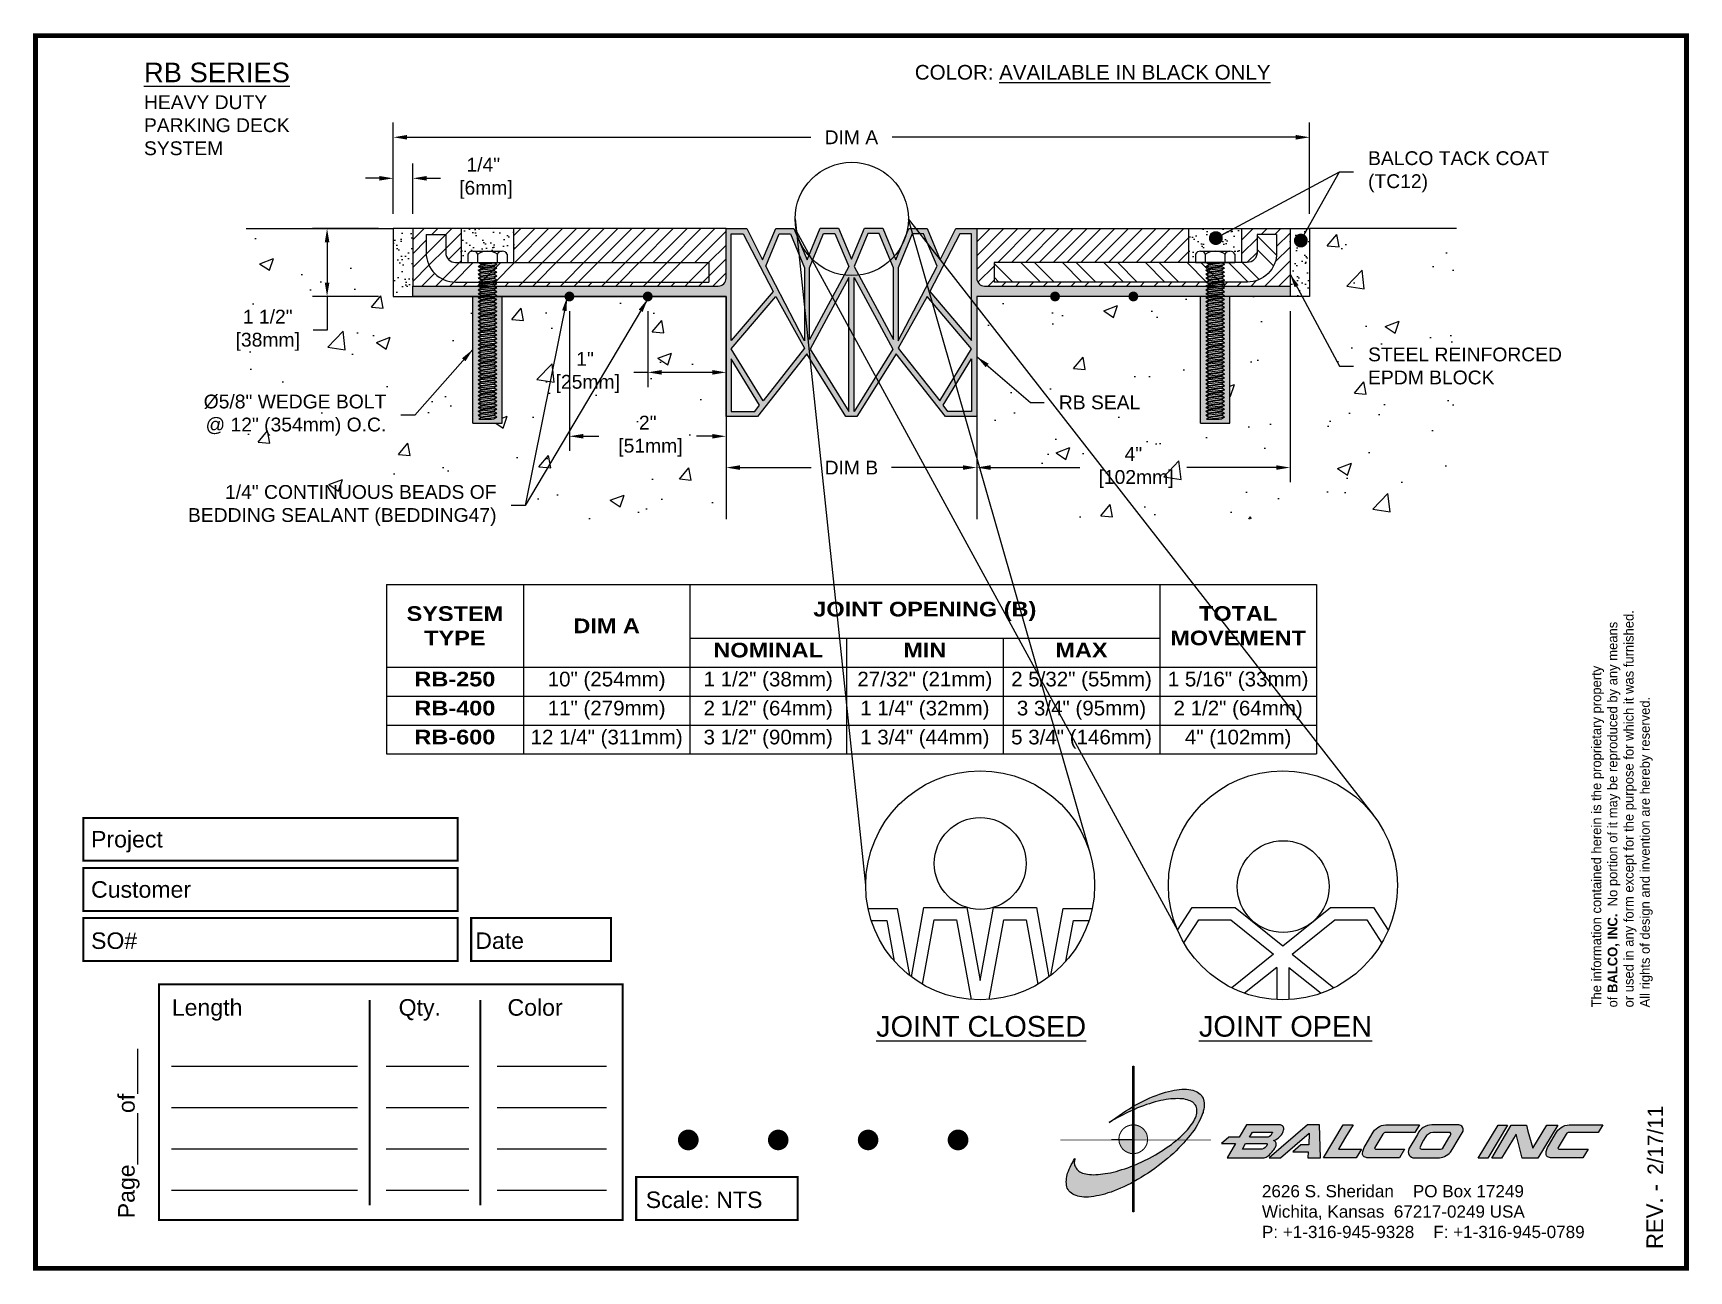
# Paper-space layout 'RB SERIES' of a CAD drawing. Header units: inches. Extents: x 0.4 to 10.4, y 0.4 to 7.9.
# The model-space entities are those that its viewports show. They can reach past a viewport. Long polylines and large blocks are cut down to what shows.
import ezdxf

# ---------------------------------------------------------------- set-up
doc = ezdxf.new("R2010")
doc.units = ezdxf.units.IN
doc.header["$MEASUREMENT"] = 0
for name, color, linetype in [('Adhesives', 2, 'Continuous'), ('Anchors', 4, 'Continuous'), ('Border', 7, 'Continuous'), ('Conditions', 1, 'Continuous'), ('Dimensions', 3, 'Continuous'), ('SEAL', 5, 'Continuous'), ('TABLE', 1, 'Continuous'), ('Text', 2, 'Continuous')]:
    doc.layers.add(name, color=color, linetype=linetype)
doc.styles.add('ARIAL', font='arial.ttf')
doc.styles.add('Arial Bold', font='')
doc.styles.add('Copyright', font='ERASDEMI.TTF')
doc.styles.get("Standard").update_dxf_attribs({"font": 'arial.ttf'})
doc.styles.get('Arial Bold').set_extended_font_data('Arial Black')
doc.dimstyles.new('ARIAL', dxfattribs={"dimscale": 1.5, "dimtxt": 0.1175, "dimasz": 0.1175, "dimexe": 0.125, "dimexo": 0.125, "dimgap": 0.125, "dimtad": 0, "dimtih": 1, "dimtoh": 1, "dimdec": 5, "dimzin": 0, "dimdsep": 46, "dimlunit": 4, "dimtxsty": 'ARIAL', "dimcen": 0.09, "dimadec": 0, "dimazin": 0, "dimtfac": 1, "dimtdec": 5, "dimtofl": 0, "dimtmove": 0, "dimatfit": 3, "dimfxl": 0, "dimfrac": 2, "dimtolj": 1, "dimtzin": 0, "dimarcsym": 0})

psp = doc.layouts.new('RB SERIES')

# ---------------------------------------------------------------- texts
at = {"insert": (9.797, 1.974), "char_height": 0.05881, "width": 47.32257, "attachment_point": 1, "rotation": 90, "style": 'Copyright'}
psp.add_mtext('The information contained herein is the proprietary property\\Pof {\\fEras Bold ITC|b0|i0|c0|p34;BALCO, INC.}  No portion of it may be reproduced by any means\\Por used in any form except for the purpose for which it was furnished.\\PAll rights of design and invention are hereby reserved.', dxfattribs=at)
at = {"layer": 'Border', "style": 'ARIAL'}
for s, p in [('Project', (0.714, 2.942)), ('Customer', (0.714, 2.638)), ('SO#', (0.714, 2.328)), ('Date', (3.04, 2.328)), ('Length', (1.203, 1.924)), ('Qty.', (2.576, 1.924)), ('Color', (3.235, 1.924)), ('Scale: NTS', (4.072, 0.76))]:
    psp.add_text(s, height=0.1, dxfattribs=at).set_placement(p)
psp.add_text('Page%%u        %%uof%%u       ', height=0.1, rotation=90, dxfattribs=at).set_placement((0.978, 0.698))
at = {"layer": 'Border', "char_height": 0.125, "attachment_point": 1, "style": 'ARIAL'}
for s, insert in [('{\\LJOINT CLOSED}', (5.467, 1.922)), ('{\\LJOINT OPEN}', (7.421, 1.922))]:
    psp.add_mtext_dynamic_manual_height_columns(s, width=1.4179, gutter_width=1, heights=[0], dxfattribs=dict(at, insert=insert))
at = {"layer": 'Border', "insert": (7.802, 0.899), "char_height": 0.074, "width": 2.3438, "attachment_point": 1, "style": 'ARIAL'}
psp.add_mtext('2626 S. Sheridan    PO Box 17249\\PWichita, Kansas  67217-0249 USA \\PP: +1-316-945-9328    F: +1-316-945-0789', dxfattribs=at)

msp = doc.modelspace()

# ---------------------------------------------------------------- texts
at = {"layer": 'Text', "insert": (-0.009426, 6.568461), "char_height": 0.25, "width": 3.26408042, "attachment_point": 1, "style": 'ARIAL'}
msp.add_mtext('{\\LRB SERIES\\P\\H0.705x;\\lHEAVY DUTY \\PPARKING DECK \\PSYSTEM}', dxfattribs=at)
at = {"layer": 'Text', "insert": (9.832523, 6.53907), "char_height": 0.1875, "width": 4.76747647, "attachment_point": 1}
msp.add_mtext('COLOR: {\\LAVAILABLE IN BLACK ONLY}', dxfattribs=at)
at = {"layer": 'Text', "char_height": 0.17625, "style": 'ARIAL'}
for s, insert, attachment_point in [('BALCO TACK COAT\\P(TC12)', (15.61893, 5.175779), 4), ('STEEL REINFORCED\\PEPDM BLOCK', (15.61893, 2.696117), 4), ('%%C5/8" WEDGE BOLT\\P@ 12" (354mm) O.C.', (3.084481, 2.069967), 6), ('RB SEAL', (11.671044, 2.230978), 4), ('1/4" CONTINUOUS BEADS OF\\PBEDDING SEALANT (BEDDING47)', (4.49187, 0.915006), 6)]:
    msp.add_mtext(s, dxfattribs=dict(at, insert=insert, attachment_point=attachment_point))

# ---------------------------------------------------------------- blocks, each defined once
blk = doc.blocks.new('ACADlogo')
h = blk.add_hatch(color=256)
h.paths.add_polyline_path([(-3.346, 1.223), (-3.351, 1.223), (-3.351, 0.979), (-3.346, 0.982)])
h.paths.add_polyline_path([(-3.346, 0.961), (-3.351, 0.959), (-3.351, 0.868), (-3.346, 0.868)])
h.paths.add_polyline_path([(-3.346, 0.777), (-3.351, 0.777), (-3.351, 0.699), (-3.351, 0.695), (-3.35, 0.695), (-3.346, 0.695)])
h.paths.add_polyline_path([(-3.346, 0.864), (-3.346, 0.868), (-3.35, 0.868), (-3.351, 0.868), (-3.351, 0.777), (-3.346, 0.777), (-3.346, 0.778), (-3.348, 0.778)])
h.paths.add_polyline_path([(-3.346, 0.524), (-3.351, 0.521), (-3.351, 0.342), (-3.346, 0.342)])
h.paths.add_polyline_path([(-3.346, 0.695), (-3.351, 0.695), (-3.351, 0.621), (-3.346, 0.623)])
h.paths.add_polyline_path([(-3.346, 0.623), (-3.351, 0.621), (-3.351, 0.521), (-3.346, 0.524)])
h.paths.add_polyline_path([(-3.346, 0.982), (-3.351, 0.979), (-3.351, 0.959), (-3.346, 0.961)])
h = blk.add_hatch(color=175)
h.paths.add_polyline_path([(-3.503, 0.576), (-3.518, 0.573), (-3.534, 0.571), (-3.548, 0.569), (-3.562, 0.567), (-3.576, 0.567), (-3.589, 0.566), (-3.602, 0.567), (-3.614, 0.568), (-3.625, 0.569), (-3.636, 0.572), (-3.646, 0.574), (-3.656, 0.577), (-3.664, 0.581), (-3.673, 0.585), (-3.682, 0.592), (-3.688, 0.598), (-3.694, 0.603), (-3.699, 0.614), (-3.703, 0.622), (-3.705, 0.631), (-3.706, 0.64), (-3.705, 0.648), (-3.705, 0.653), (-3.703, 0.659), (-3.702, 0.665), (-3.71, 0.652), (-3.717, 0.639), (-3.725, 0.626), (-3.731, 0.613), (-3.737, 0.601), (-3.741, 0.589), (-3.746, 0.577), (-3.749, 0.566), (-3.751, 0.555), (-3.753, 0.544), (-3.754, 0.538), (-3.754, 0.533), (-3.755, 0.523), (-3.754, 0.513), (-3.753, 0.508), (-3.75, 0.494), (-3.748, 0.486), (-3.743, 0.477), (-3.74, 0.473), (-3.738, 0.469), (-3.734, 0.465), (-3.73, 0.461), (-3.723, 0.455), (-3.715, 0.449), (-3.706, 0.445), (-3.695, 0.44), (-3.685, 0.437), (-3.674, 0.434), (-3.661, 0.432), (-3.648, 0.431), (-3.634, 0.431), (-3.62, 0.431), (-3.604, 0.433), (-3.588, 0.435), (-3.572, 0.438), (-3.556, 0.441), (-3.538, 0.445), (-3.52, 0.449), (-3.503, 0.456), (-3.483, 0.461), (-3.464, 0.469), (-3.445, 0.477), (-3.426, 0.485), (-3.406, 0.494), (-3.385, 0.503), (-3.364, 0.514), (-3.351, 0.521), (-3.351, 0.621), (-3.364, 0.616), (-3.382, 0.609), (-3.4, 0.603), (-3.418, 0.598), (-3.436, 0.592), (-3.453, 0.587), (-3.47, 0.583), (-3.486, 0.579)])
h.paths.add_polyline_path([(-3.215, 0.687), (-3.251, 0.667), (-3.289, 0.649), (-3.327, 0.631), (-3.346, 0.623), (-3.346, 0.524), (-3.343, 0.525), (-3.323, 0.537), (-3.302, 0.549), (-3.28, 0.563), (-3.259, 0.577), (-3.238, 0.59), (-3.218, 0.605), (-3.198, 0.62), (-3.179, 0.635), (-3.16, 0.65), (-3.141, 0.665), (-3.123, 0.681), (-3.106, 0.696), (-3.089, 0.712), (-3.074, 0.727), (-3.058, 0.743), (-3.043, 0.759), (-3.028, 0.777), (-3.085, 0.777), (-3.091, 0.772), (-3.105, 0.761), (-3.118, 0.75), (-3.134, 0.739), (-3.149, 0.729), (-3.165, 0.718), (-3.182, 0.707), (-3.198, 0.697)])
h.paths.add_polyline_path([(-2.921, 1.009), (-2.922, 1.015), (-2.924, 1.02), (-2.926, 1.029), (-2.931, 1.038), (-2.934, 1.043), (-2.936, 1.047), (-2.94, 1.05), (-2.943, 1.054), (-2.951, 1.06), (-2.959, 1.066), (-2.968, 1.071), (-2.978, 1.075), (-2.989, 1.079), (-3, 1.081), (-3.013, 1.083), (-3.026, 1.084), (-3.04, 1.084), (-3.054, 1.084), (-3.07, 1.083), (-3.085, 1.081), (-3.102, 1.079), (-3.118, 1.075), (-3.136, 1.07), (-3.153, 1.066), (-3.171, 1.06), (-3.191, 1.054), (-3.21, 1.047), (-3.229, 1.039), (-3.248, 1.031), (-3.268, 1.022), (-3.289, 1.012), (-3.31, 1.002), (-3.33, 0.991), (-3.346, 0.982), (-3.346, 0.961), (-3.323, 0.971), (-3.305, 0.978), (-3.287, 0.984), (-3.268, 0.991), (-3.251, 0.996), (-3.234, 1.002), (-3.216, 1.007), (-3.199, 1.011), (-3.182, 1.015), (-3.167, 1.018), (-3.15, 1.021), (-3.136, 1.023), (-3.121, 1.025), (-3.107, 1.026), (-3.093, 1.026), (-3.079, 1.027), (-3.067, 1.026), (-3.054, 1.026), (-3.043, 1.025), (-3.032, 1.022), (-3.022, 1.02), (-3.013, 1.016), (-3, 1.011), (-2.989, 1.005), (-2.983, 0.999), (-2.978, 0.994), (-2.973, 0.987), (-2.969, 0.981), (-2.965, 0.968), (-2.964, 0.957), (-2.964, 0.949), (-2.964, 0.944), (-2.967, 0.93), (-2.969, 0.921), (-2.973, 0.911), (-2.978, 0.901), (-2.983, 0.891), (-2.989, 0.881), (-2.996, 0.871), (-3.004, 0.86), (-3.012, 0.849), (-3.021, 0.838), (-3.032, 0.827), (-3.042, 0.816), (-3.053, 0.805), (-3.065, 0.794), (-3.077, 0.783), (-3.085, 0.777), (-3.028, 0.777), (-3.016, 0.791), (-3.004, 0.806), (-2.992, 0.822), (-2.981, 0.837), (-2.971, 0.852), (-2.962, 0.866), (-2.954, 0.882), (-2.946, 0.896), (-2.939, 0.91), (-2.934, 0.924), (-2.929, 0.938), (-2.926, 0.944), (-2.925, 0.951), (-2.922, 0.963), (-2.92, 0.975), (-2.92, 0.982), (-2.919, 0.987), (-2.92, 0.999), (-2.92, 1.005)])
h.paths.add_polyline_path([(-3.372, 0.966), (-3.393, 0.953), (-3.415, 0.94), (-3.435, 0.925), (-3.455, 0.911), (-3.475, 0.897), (-3.494, 0.882), (-3.468, 0.898), (-3.439, 0.915), (-3.41, 0.93), (-3.396, 0.938), (-3.38, 0.945), (-3.351, 0.959), (-3.351, 0.979)])
h = blk.add_hatch(color=256)
h.paths.add_polyline_path([(-3.268, 0.814), (-3.27, 0.819), (-3.273, 0.824), (-3.276, 0.828), (-3.279, 0.833), (-3.282, 0.837), (-3.286, 0.841), (-3.29, 0.845), (-3.294, 0.849), (-3.298, 0.852), (-3.303, 0.855), (-3.308, 0.858), (-3.313, 0.86), (-3.318, 0.863), (-3.323, 0.864), (-3.328, 0.866), (-3.334, 0.867), (-3.339, 0.868), (-3.345, 0.868), (-3.346, 0.868), (-3.346, 0.777), (-3.335, 0.777), (-3.262, 0.777), (-3.262, 0.781), (-3.262, 0.787), (-3.263, 0.792), (-3.264, 0.798), (-3.265, 0.803), (-3.266, 0.808)])
h.paths.add_polyline_path([(-3.351, 0.777), (-3.436, 0.777), (-3.435, 0.773), (-3.435, 0.768), (-3.434, 0.762), (-3.432, 0.757), (-3.431, 0.752), (-3.428, 0.747), (-3.426, 0.742), (-3.423, 0.737), (-3.42, 0.732), (-3.417, 0.728), (-3.414, 0.723), (-3.41, 0.719), (-3.406, 0.716), (-3.401, 0.712), (-3.397, 0.709), (-3.392, 0.706), (-3.387, 0.704), (-3.382, 0.701), (-3.377, 0.699), (-3.372, 0.698), (-3.367, 0.696), (-3.361, 0.695), (-3.356, 0.695), (-3.351, 0.695)])
h.paths.add_polyline_path([(-3.346, 0.868), (-3.35, 0.868), (-3.351, 0.868), (-3.351, 0.777), (-3.346, 0.777)])
h = blk.add_hatch(color=256)
h.paths.add_polyline_path([(-2.438, 0.844, 0.412988), (-2.461, 0.869), (-2.663, 0.869), (-2.707, 0.794), (-2.771, 0.794), (-2.815, 0.755), (-2.73, 0.755), (-2.781, 0.668), (-2.563, 0.668, 0.107996), (-2.538, 0.677, 0.108939), (-2.494, 0.724, 0.080345), (-2.483, 0.745, 0.419497), (-2.499, 0.773, 0.149928), (-2.447, 0.815, 0.134283)])
h.paths.add_polyline_path([(-2.507, 0.821, -0.209012), (-2.532, 0.794), (-2.538, 0.794), (-2.646, 0.794), (-2.627, 0.825), (-2.51, 0.825, -0.56619)], flags=16)
h.paths.add_polyline_path([(-2.538, 0.75, -0.241309), (-2.569, 0.722), (-2.688, 0.722), (-2.669, 0.755), (-2.541, 0.755, -0.56619)], flags=16)
for points in [[(-2.285, 0.819), (-2.287, 0.748), (-2.335, 0.748), (-2.383, 0.705), (-2.29, 0.705), (-2.292, 0.668), (-2.215, 0.668), (-2.221, 0.869), (-2.295, 0.869), (-2.527, 0.668), (-2.458, 0.668)], [(-2.018, 0.869), (-2.079, 0.869), (-2.198, 0.668), (-2, 0.668), (-1.968, 0.722), (-2.107, 0.722), (-2.085, 0.759), (-2.064, 0.794)], [(-1.617, 0.869), (-1.807, 0.869, 0.270182), (-1.896, 0.825), (-1.946, 0.742, 0.109019), (-1.961, 0.695, 0.340665), (-1.945, 0.672, 0.129907), (-1.923, 0.668), (-1.738, 0.668), (-1.706, 0.722), (-1.878, 0.722), (-1.882, 0.722, -0.601242), (-1.887, 0.731), (-1.838, 0.813, -0.253048), (-1.821, 0.823), (-1.645, 0.823)], [(-1.083, 0.867), (-1.14, 0.867), (-1.261, 0.667), (-1.26, 0.667), (-1.202, 0.667)], [(-0.96, 0.83), (-0.969, 0.867), (-1.061, 0.867), (-1.179, 0.667), (-1.12, 0.667), (-1.031, 0.812), (-0.995, 0.667), (-0.9, 0.667), (-0.778, 0.867), (-0.846, 0.867), (-0.931, 0.727), (-0.951, 0.795)], [(-0.507, 0.869), (-0.697, 0.869, 0.270182), (-0.786, 0.825), (-0.836, 0.742, 0.109019), (-0.85, 0.695, 0.340665), (-0.835, 0.672, 0.129907), (-0.812, 0.668), (-0.628, 0.668), (-0.595, 0.722), (-0.768, 0.722), (-0.772, 0.722, -0.601242), (-0.777, 0.731), (-0.728, 0.813, -0.253048), (-0.71, 0.823), (-0.534, 0.823)], [(-3.346, 0.623), (-3.351, 0.621), (-3.351, 0.521), (-3.346, 0.524)]]:
    blk.add_hatch(color=256).paths.add_polyline_path(points)
h = blk.add_hatch(color=256)
h.paths.add_polyline_path([(-1.377, 0.868), (-1.383, 0.868), (-1.383, 0.868), (-1.44, 0.868), (-1.492, 0.868), (-1.541, 0.868, 0.297712), (-1.628, 0.811), (-1.68, 0.723, 0.585116), (-1.646, 0.668), (-1.506, 0.668, 0.210586), (-1.429, 0.703), (-1.415, 0.726), (-1.389, 0.769), (-1.352, 0.831, 0.4352)])
h.paths.add_polyline_path([(-1.437, 0.823, -0.603783), (-1.428, 0.805), (-1.431, 0.801), (-1.434, 0.796), (-1.438, 0.789), (-1.474, 0.728, -0.229001), (-1.489, 0.722), (-1.494, 0.722), (-1.501, 0.722), (-1.597, 0.722), (-1.604, 0.722, -0.492401), (-1.613, 0.734), (-1.601, 0.757), (-1.591, 0.775), (-1.582, 0.791, -0.238368), (-1.535, 0.823)], flags=16)
for q in [(-3.48, 0.777), (-3.351, 0.642)]:
    blk.add_line((-3.351, 0.777), q)
at = {"color": 7, "lineweight": 0}
for points in [[(-3.351, 1.223), (-3.346, 1.223), (-3.346, 0.342), (-3.351, 0.342), (-3.351, 1.223)], [(-2.292, 0.668), (-2.215, 0.668), (-2.221, 0.869), (-2.295, 0.869), (-2.527, 0.668), (-2.458, 0.668), (-2.285, 0.819), (-2.287, 0.748), (-2.286, 0.748), (-2.335, 0.748), (-2.383, 0.705), (-2.29, 0.705), (-2.292, 0.668), (-2.292, 0.668)], [(-2.198, 0.668), (-2.079, 0.869), (-2.018, 0.869), (-2.064, 0.794), (-2.085, 0.759), (-2.107, 0.722), (-1.968, 0.722), (-2, 0.668), (-2.198, 0.668), (-2.198, 0.668)], [(-1.383, 0.868), (-1.383, 0.868)], [(-1.261, 0.667), (-1.14, 0.867), (-1.083, 0.867), (-1.202, 0.667), (-1.26, 0.667), (-1.261, 0.667), (-1.261, 0.667)], [(-0.9, 0.667), (-0.995, 0.667), (-1.031, 0.812), (-1.12, 0.667), (-1.179, 0.667), (-1.061, 0.867), (-0.969, 0.867), (-0.96, 0.83), (-0.951, 0.795), (-0.931, 0.727), (-0.846, 0.867), (-0.778, 0.867), (-0.9, 0.667), (-0.9, 0.667)]]:
    blk.add_lwpolyline(points, dxfattribs=at)
at = {"color": 175, "lineweight": 0}
blk.add_lwpolyline([(-2.926, 1.029), (-2.924, 1.02), (-2.922, 1.015), (-2.921, 1.009), (-2.92, 1.005), (-2.92, 0.999), (-2.919, 0.987), (-2.92, 0.982), (-2.92, 0.975), (-2.922, 0.963), (-2.925, 0.951), (-2.926, 0.944), (-2.929, 0.938), (-2.934, 0.924), (-2.939, 0.91), (-2.946, 0.896), (-2.954, 0.882), (-2.962, 0.866), (-2.971, 0.852), (-2.981, 0.837), (-2.992, 0.822), (-3.004, 0.806), (-3.016, 0.791), (-3.03, 0.775), (-3.043, 0.759), (-3.058, 0.743), (-3.074, 0.727), (-3.089, 0.712), (-3.106, 0.696), (-3.123, 0.681), (-3.141, 0.665), (-3.16, 0.65), (-3.179, 0.635), (-3.198, 0.62), (-3.218, 0.605), (-3.238, 0.59), (-3.259, 0.577), (-3.28, 0.563), (-3.302, 0.549), (-3.323, 0.537), (-3.343, 0.525), (-3.364, 0.514), (-3.385, 0.503), (-3.406, 0.494), (-3.426, 0.485), (-3.445, 0.477), (-3.464, 0.469), (-3.483, 0.461), (-3.503, 0.456), (-3.52, 0.449), (-3.538, 0.445), (-3.556, 0.441), (-3.572, 0.438), (-3.588, 0.435), (-3.604, 0.433), (-3.62, 0.431), (-3.634, 0.431), (-3.648, 0.431), (-3.661, 0.432), (-3.674, 0.434), (-3.685, 0.437), (-3.695, 0.44), (-3.706, 0.445), (-3.715, 0.449), (-3.723, 0.455), (-3.73, 0.461), (-3.734, 0.465), (-3.738, 0.469), (-3.74, 0.473), (-3.743, 0.477), (-3.748, 0.486), (-3.75, 0.494), (-3.752, 0.503), (-3.753, 0.508), (-3.754, 0.513), (-3.755, 0.523), (-3.754, 0.533), (-3.754, 0.538), (-3.753, 0.544), (-3.751, 0.555), (-3.749, 0.566), (-3.746, 0.577), (-3.741, 0.589), (-3.737, 0.601), (-3.731, 0.613), (-3.725, 0.626), (-3.717, 0.639), (-3.71, 0.652), (-3.702, 0.665), (-3.703, 0.659), (-3.705, 0.653), (-3.705, 0.648), (-3.706, 0.642), (-3.706, 0.637), (-3.705, 0.631), (-3.704, 0.626), (-3.703, 0.621), (-3.699, 0.614), (-3.695, 0.607), (-3.691, 0.6), (-3.688, 0.598), (-3.685, 0.595), (-3.679, 0.589), (-3.673, 0.585), (-3.664, 0.581), (-3.656, 0.577), (-3.646, 0.574), (-3.636, 0.572), (-3.625, 0.569), (-3.614, 0.568), (-3.602, 0.567), (-3.589, 0.566), (-3.576, 0.567), (-3.562, 0.567), (-3.548, 0.569), (-3.534, 0.571), (-3.518, 0.573), (-3.503, 0.576), (-3.486, 0.579), (-3.47, 0.583), (-3.453, 0.587), (-3.436, 0.592), (-3.418, 0.598), (-3.4, 0.603), (-3.382, 0.609), (-3.364, 0.616), (-3.345, 0.623), (-3.327, 0.631), (-3.289, 0.649), (-3.251, 0.667), (-3.215, 0.687), (-3.198, 0.697), (-3.182, 0.707), (-3.165, 0.718), (-3.149, 0.729), (-3.134, 0.739), (-3.118, 0.75), (-3.105, 0.761), (-3.091, 0.772), (-3.077, 0.783), (-3.065, 0.794), (-3.053, 0.805), (-3.042, 0.816), (-3.032, 0.827), (-3.021, 0.838), (-3.012, 0.849), (-3.004, 0.86), (-2.996, 0.871), (-2.989, 0.881), (-2.983, 0.891), (-2.978, 0.901), (-2.973, 0.911), (-2.969, 0.921), (-2.967, 0.93), (-2.965, 0.94), (-2.964, 0.944), (-2.964, 0.949), (-2.964, 0.957), (-2.965, 0.965), (-2.967, 0.973), (-2.969, 0.981), (-2.973, 0.987), (-2.978, 0.994), (-2.98, 0.996), (-2.983, 0.999), (-2.989, 1.005), (-2.997, 1.009), (-3.004, 1.013), (-3.013, 1.016), (-3.022, 1.02), (-3.032, 1.022), (-3.043, 1.025), (-3.054, 1.026), (-3.067, 1.026), (-3.079, 1.027), (-3.093, 1.026), (-3.107, 1.026), (-3.121, 1.025), (-3.136, 1.023), (-3.15, 1.021), (-3.167, 1.018), (-3.182, 1.015), (-3.199, 1.011), (-3.216, 1.007), (-3.234, 1.002), (-3.251, 0.996), (-3.268, 0.991), (-3.287, 0.984), (-3.305, 0.978), (-3.323, 0.971), (-3.342, 0.962), (-3.38, 0.945), (-3.396, 0.938), (-3.41, 0.93), (-3.439, 0.915), (-3.468, 0.898), (-3.494, 0.882), (-3.475, 0.897), (-3.455, 0.911), (-3.435, 0.925), (-3.415, 0.94), (-3.393, 0.953), (-3.372, 0.966), (-3.351, 0.979), (-3.33, 0.991), (-3.31, 1.002), (-3.289, 1.012), (-3.268, 1.022), (-3.248, 1.031), (-3.229, 1.039), (-3.21, 1.047), (-3.191, 1.054), (-3.171, 1.06), (-3.153, 1.066), (-3.136, 1.07), (-3.118, 1.075), (-3.102, 1.079), (-3.085, 1.081), (-3.07, 1.083), (-3.054, 1.084), (-3.04, 1.084), (-3.026, 1.084), (-3.013, 1.083), (-3, 1.081), (-2.989, 1.079), (-2.978, 1.075), (-2.968, 1.071), (-2.959, 1.066), (-2.951, 1.06), (-2.943, 1.054), (-2.94, 1.05), (-2.936, 1.047), (-2.934, 1.043), (-2.931, 1.038), (-2.926, 1.029), (-2.926, 1.029)], dxfattribs=at)
at = {"color": 7, "lineweight": 0, "const_width": 0.0064}
blk.add_lwpolyline([(-3.262, 0.781), (-3.262, 0.787), (-3.263, 0.792), (-3.264, 0.798), (-3.265, 0.803), (-3.266, 0.808), (-3.268, 0.814), (-3.27, 0.819), (-3.273, 0.824), (-3.276, 0.828), (-3.279, 0.833), (-3.282, 0.837), (-3.286, 0.841), (-3.29, 0.845), (-3.294, 0.849), (-3.298, 0.852), (-3.303, 0.855), (-3.308, 0.858), (-3.313, 0.86), (-3.318, 0.863), (-3.323, 0.864), (-3.328, 0.866), (-3.334, 0.867), (-3.339, 0.868), (-3.345, 0.868), (-3.35, 0.868), (-3.356, 0.868), (-3.361, 0.867), (-3.367, 0.866), (-3.372, 0.865), (-3.377, 0.863), (-3.382, 0.862), (-3.387, 0.859), (-3.392, 0.857), (-3.397, 0.854), (-3.401, 0.851), (-3.406, 0.847), (-3.41, 0.843), (-3.414, 0.839), (-3.417, 0.835), (-3.42, 0.831), (-3.423, 0.826), (-3.426, 0.821), (-3.428, 0.816), (-3.431, 0.811), (-3.432, 0.806), (-3.434, 0.801), (-3.435, 0.795), (-3.435, 0.79), (-3.436, 0.784), (-3.436, 0.779), (-3.435, 0.773), (-3.435, 0.768), (-3.434, 0.762), (-3.432, 0.757), (-3.431, 0.752), (-3.428, 0.747), (-3.426, 0.742), (-3.423, 0.737), (-3.42, 0.732), (-3.417, 0.728), (-3.414, 0.723), (-3.41, 0.719), (-3.406, 0.716), (-3.401, 0.712), (-3.397, 0.709), (-3.392, 0.706), (-3.387, 0.704), (-3.382, 0.701), (-3.377, 0.699), (-3.372, 0.698), (-3.367, 0.696), (-3.361, 0.695), (-3.356, 0.695), (-3.35, 0.695), (-3.345, 0.695), (-3.339, 0.695), (-3.334, 0.696), (-3.328, 0.697), (-3.323, 0.698), (-3.318, 0.7), (-3.313, 0.702), (-3.308, 0.705), (-3.303, 0.708), (-3.298, 0.711), (-3.294, 0.714), (-3.29, 0.718), (-3.286, 0.721), (-3.282, 0.726), (-3.279, 0.73), (-3.276, 0.734), (-3.273, 0.739), (-3.27, 0.744), (-3.268, 0.749), (-3.266, 0.754), (-3.265, 0.76), (-3.264, 0.765), (-3.263, 0.77), (-3.262, 0.776), (-3.262, 0.781)], dxfattribs=at)
at = {"color": 7, "lineweight": 0}
for points in [[(-2.447, 0.815, 0.130368), (-2.438, 0.843, 0.448367), (-2.463, 0.869), (-2.663, 0.869), (-2.707, 0.794), (-2.771, 0.794), (-2.815, 0.755), (-2.73, 0.755), (-2.781, 0.668), (-2.563, 0.668, 0.107996), (-2.538, 0.677, 0.108939), (-2.494, 0.724, 0.077395), (-2.484, 0.744, 0.430878), (-2.499, 0.773, 0.149928)], [(-2.507, 0.821, -0.209012), (-2.532, 0.794), (-2.538, 0.794), (-2.646, 0.794), (-2.627, 0.825), (-2.512, 0.825), (-2.509, 0.825, -0.531288)], [(-1.838, 0.813), (-1.887, 0.731, 0.587385), (-1.882, 0.722), (-1.878, 0.722), (-1.706, 0.722), (-1.738, 0.668), (-1.923, 0.668, -0.129907), (-1.945, 0.672, -0.349839), (-1.961, 0.696, -0.107341), (-1.946, 0.742), (-1.896, 0.825, -0.270182), (-1.807, 0.869), (-1.617, 0.869), (-1.645, 0.823), (-1.821, 0.823, 0.252436)], [(-1.68, 0.723, 0.585116), (-1.646, 0.668), (-1.506, 0.668, 0.210586), (-1.429, 0.703), (-1.415, 0.726), (-1.389, 0.769), (-1.352, 0.831, 0.4352), (-1.377, 0.868), (-1.383, 0.868), (-1.383, 0.868), (-1.44, 0.868), (-1.492, 0.868), (-1.541, 0.868, 0.297712), (-1.628, 0.811)], [(-0.728, 0.813), (-0.777, 0.731, 0.587385), (-0.772, 0.722), (-0.768, 0.722), (-0.595, 0.722), (-0.628, 0.668), (-0.812, 0.668, -0.129907), (-0.835, 0.672, -0.349839), (-0.85, 0.696, -0.107341), (-0.836, 0.742), (-0.786, 0.825, -0.270182), (-0.697, 0.869), (-0.507, 0.869), (-0.534, 0.823), (-0.71, 0.823, 0.252436)], [(-2.569, 0.722), (-2.688, 0.722), (-2.669, 0.755), (-2.543, 0.755), (-2.54, 0.755, -0.531288), (-2.538, 0.75, -0.241309)]]:
    blk.add_lwpolyline(points, format="xyb", close=True, dxfattribs=at)
blk.add_lwpolyline([(-1.437, 0.823), (-1.535, 0.823, 0.238368), (-1.582, 0.791), (-1.591, 0.775), (-1.601, 0.757), (-1.613, 0.734, 0.490298), (-1.604, 0.722), (-1.597, 0.722), (-1.501, 0.722), (-1.494, 0.722), (-1.489, 0.722, 0.229001), (-1.474, 0.728), (-1.438, 0.789), (-1.434, 0.796), (-1.431, 0.801), (-1.428, 0.805, 0.603783)], format="xyb", close=True)
blk.add_lwpolyline([(-2.879, 0.777, 0.00455, 0.00455, 0), (-3.791, 0.777, 0.00183, 0.00183, 0), (-3.791, 0.777, 0.00183, 0.00183, 0)], format="xyseb", dxfattribs=at)
blk = doc.blocks.new('REV')
at = {"style": 'Copyright'}
blk.add_text('REV. -', height=0.1, rotation=90, dxfattribs=at).set_placement((-0.142, 0.117))
at = {"style": 'Copyright', "flags": 4}
blk.add_attdef('REVISIONDATE', (-0.142, 0.566), '', height=0.0938, rotation=90, dxfattribs=at)
blk = doc.blocks.new('RB SEAL')
h = blk.add_hatch(color=256)
h.paths.add_polyline_path([(11.5829, 1.717), (7.6829, 1.717, -0.414214), (7.5829, 1.817), (7.5829, 2.4503), (7.3162, 2.4503), (7.1162, 2.0503), (6.9496, 2.4503), (6.7162, 2.4503), (6.5496, 2.0503), (6.3829, 2.4546), (6.1496, 2.4546), (5.9829, 2.058), (5.8162, 2.4546), (5.5829, 2.4546), (5.4162, 2.0503), (5.2496, 2.4503), (5.0162, 2.4503), (4.8496, 2.0503), (4.6496, 2.4503), (4.3829, 2.4503), (4.3829, 1.817, -0.414214), (4.2829, 1.717), (0.3829, 1.717), (0.3829, 1.5836), (4.3829, 1.5836), (4.3829, 0.0503), (4.7829, 0.0503), (5.4133, 0.8496), (5.9126, 0.0503), (6.0532, 0.0503), (6.5525, 0.8496), (7.1829, 0.0503), (7.5829, 0.0503), (7.5829, 1.5836), (11.5829, 1.5836)])
h.paths.add_polyline_path([(4.4496, 2.3836), (4.5991, 2.3836), (4.983, 1.6474), (4.4496, 1.0199)], flags=16)
h.paths.add_polyline_path([(5.0162, 1.5836), (5.3857, 0.9222), (4.8557, 0.2503), (4.4496, 0.917)], flags=17)
h.paths.add_polyline_path([(4.8891, 1.9717), (5.0607, 2.3836), (5.2051, 2.3836), (5.3857, 1.9503), (5.3857, 1.0193)], flags=16)
h.paths.add_polyline_path([(4.4496, 0.7888), (4.8117, 0.1944), (4.7506, 0.117), (4.4496, 0.117)], flags=16)
h.paths.add_polyline_path([(5.4471, 1.9503), (5.6275, 2.3879), (5.7719, 2.3879), (5.9496, 1.9652), (5.4471, 1.0358)], flags=16)
h.paths.add_polyline_path([(5.9496, 1.825), (5.9496, 0.117), (5.4545, 0.9094)], flags=16)
h.paths.add_polyline_path([(6.0162, 1.825), (6.5113, 0.9094), (6.0162, 0.117)], flags=16)
h.paths.add_polyline_path([(6.0162, 1.9652), (6.1939, 2.3879), (6.3383, 2.3879), (6.5187, 1.9503), (6.5187, 1.0358)], flags=16)
h.paths.add_polyline_path([(6.5801, 1.9503), (6.7607, 2.3836), (6.9051, 2.3836), (7.0768, 1.9717), (6.5801, 1.0193)], flags=16)
h.paths.add_polyline_path([(6.5801, 0.9222), (6.9496, 1.5836), (7.5162, 0.917), (7.1101, 0.2503)], flags=16)
h.paths.add_polyline_path([(6.9828, 1.6474), (7.3667, 2.3836), (7.5162, 2.3836), (7.5162, 1.0199)], flags=16)
h.paths.add_polyline_path([(7.1541, 0.1944), (7.5162, 0.7888), (7.5162, 0.117), (7.2152, 0.117)], flags=16)
for p, q in [((4.3829, 1.817), (4.3829, 2.4503)), ((4.3829, 2.4503), (4.6496, 2.4503)), ((4.6496, 2.4503), (4.8496, 2.0503)), ((4.8496, 2.0503), (5.0162, 2.4503)), ((5.0162, 2.4503), (5.2496, 2.4503)), ((5.2496, 2.4503), (5.4162, 2.0503)), ((5.4162, 2.0503), (5.5829, 2.4546)), ((5.5829, 2.4546), (5.8162, 2.4546)), ((5.8162, 2.4546), (5.9829, 2.058)), ((5.9829, 2.058), (6.1496, 2.4546)), ((6.1496, 2.4546), (6.3829, 2.4546)), ((6.3829, 2.4546), (6.5496, 2.0503)), ((6.5496, 2.0503), (6.7162, 2.4503)), ((6.7162, 2.4503), (6.9496, 2.4503)), ((6.9496, 2.4503), (7.1162, 2.0503)), ((7.1162, 2.0503), (7.3162, 2.4503)), ((7.3162, 2.4503), (7.5829, 2.4503)), ((7.5829, 2.4503), (7.5829, 1.817)), ((0.3829, 1.5836), (0.3829, 1.717)), ((0.3829, 1.717), (4.2829, 1.717)), ((7.6829, 1.717), (11.5829, 1.717)), ((11.5829, 1.717), (11.5829, 1.5836)), ((4.3829, 1.5836), (0.3829, 1.5836)), ((4.3829, 0.0503), (4.3829, 1.5836)), ((11.5829, 1.5836), (7.5829, 1.5836)), ((7.5829, 1.5836), (7.5829, 0.0503)), ((5.4133, 0.8496), (4.7829, 0.0503)), ((5.9126, 0.0503), (5.4133, 0.8496)), ((6.5525, 0.8496), (6.0532, 0.0503)), ((7.1829, 0.0503), (6.5525, 0.8496)), ((4.7829, 0.0503), (4.3829, 0.0503)), ((6.0532, 0.0503), (5.9126, 0.0503)), ((7.5829, 0.0503), (7.1829, 0.0503))]:
    blk.add_line(p, q)
for points in [[(4.4496, 1.0199), (4.4496, 2.3836), (4.5991, 2.3836), (4.983, 1.6474)], [(5.3857, 1.0193), (4.8891, 1.9717), (5.0607, 2.3836), (5.2051, 2.3836), (5.3857, 1.9503)], [(5.7719, 2.3879), (5.9496, 1.9652), (5.4471, 1.0358), (5.4471, 1.9503), (5.6275, 2.3879)], [(6.1939, 2.3879), (6.0162, 1.9652), (6.5187, 1.0358), (6.5187, 1.9503), (6.3383, 2.3879)], [(6.5801, 1.0193), (7.0768, 1.9717), (6.9051, 2.3836), (6.7607, 2.3836), (6.5801, 1.9503)], [(7.5162, 1.0199), (7.5162, 2.3836), (7.3667, 2.3836), (6.9828, 1.6474)], [(5.9496, 0.117), (5.9496, 1.825), (5.4545, 0.9094)], [(6.0162, 0.117), (6.0162, 1.825), (6.5113, 0.9094)], [(5.3857, 0.9222), (4.8557, 0.2503), (4.4496, 0.917), (5.0162, 1.5836)], [(6.5801, 0.9222), (7.1101, 0.2503), (7.5162, 0.917), (6.9496, 1.5836)], [(4.7506, 0.117), (4.8117, 0.1944), (4.4496, 0.7888), (4.4496, 0.117)], [(7.2152, 0.117), (7.1541, 0.1944), (7.5162, 0.7888), (7.5162, 0.117)]]:
    blk.add_lwpolyline(points, close=True)
for centre, start, end in [((4.2829, 1.817), 270, 0), ((7.6829, 1.817), 180, 270)]:
    blk.add_arc(centre, 0.1, start, end)
blk = doc.blocks.new('EPOXY ANCHOR')
blk.add_hatch(color=256).paths.add_polyline_path([(0.1875, -0.4348), (0.1021, -0.4348), (0.085, -0.4446), (0.085, -0.4554), (0.119, -0.475), (0.085, -0.4946), (0.085, -0.5054), (0.119, -0.525), (0.085, -0.5446), (0.085, -0.5554), (0.119, -0.575), (0.085, -0.5946), (0.085, -0.6054), (0.119, -0.625), (0.085, -0.6446), (0.085, -0.6554), (0.119, -0.675), (0.085, -0.6946), (0.085, -0.7054), (0.119, -0.725), (0.085, -0.7446), (0.085, -0.7554), (0.119, -0.775), (0.085, -0.7946), (0.085, -0.8054), (0.119, -0.825), (0.085, -0.8446), (0.085, -0.8554), (0.119, -0.875), (0.085, -0.8946), (0.085, -0.9054), (0.119, -0.925), (0.085, -0.9446), (0.085, -0.9554), (0.119, -0.975), (0.085, -0.9946), (0.085, -1.0054), (0.119, -1.025), (0.085, -1.0446), (0.085, -1.0554), (0.119, -1.075), (0.085, -1.0946), (0.085, -1.1054), (0.119, -1.125), (0.085, -1.1446), (0.085, -1.1554), (0.119, -1.175), (0.085, -1.1946), (0.085, -1.2054), (0.119, -1.225), (0.085, -1.2446), (0.085, -1.2554), (0.119, -1.275), (0.085, -1.2946), (0.085, -1.3054), (0.119, -1.325), (0.085, -1.3446), (0.085, -1.3554), (0.119, -1.375), (0.085, -1.3946), (0.085, -1.4054), (0.119, -1.425), (0.085, -1.4446), (0.085, -1.4554), (0.119, -1.475), (0.085, -1.4946), (0.085, -1.5054), (0.119, -1.525), (0.085, -1.5446), (0.085, -1.5554), (0.119, -1.575), (0.085, -1.5946), (0.085, -1.6054), (0.119, -1.625), (0.085, -1.6446), (0.085, -1.6554), (0.119, -1.675), (0.085, -1.6946), (0.085, -1.7054), (0.119, -1.725), (0.085, -1.7446), (0.085, -1.7554), (0.119, -1.775), (0.085, -1.7946), (0.085, -1.8054), (0.119, -1.825), (0.085, -1.8446), (0.085, -1.8554), (0.119, -1.875), (0.085, -1.8946), (0.085, -1.9054), (0.119, -1.925), (0.085, -1.9446), (0.085, -1.9554), (0.119, -1.975), (0.085, -1.9946), (0.0485, -2), (-0.1099, -2), (-0.085, -1.9804), (-0.085, -1.9696), (-0.119, -1.95), (-0.085, -1.9304), (-0.085, -1.9196), (-0.119, -1.9), (-0.085, -1.8804), (-0.085, -1.8696), (-0.119, -1.85), (-0.085, -1.8304), (-0.085, -1.8196), (-0.119, -1.8), (-0.085, -1.7804), (-0.085, -1.7696), (-0.119, -1.75), (-0.085, -1.7304), (-0.085, -1.7196), (-0.119, -1.7), (-0.085, -1.6804), (-0.085, -1.6696), (-0.119, -1.65), (-0.085, -1.6304), (-0.085, -1.6196), (-0.119, -1.6), (-0.085, -1.5804), (-0.085, -1.5696), (-0.119, -1.55), (-0.085, -1.5304), (-0.085, -1.5196), (-0.119, -1.5), (-0.085, -1.4804), (-0.085, -1.4696), (-0.119, -1.45), (-0.085, -1.4304), (-0.085, -1.4196), (-0.119, -1.4), (-0.085, -1.3804), (-0.085, -1.3696), (-0.119, -1.35), (-0.085, -1.3304), (-0.085, -1.3196), (-0.119, -1.3), (-0.085, -1.2804), (-0.085, -1.2696), (-0.119, -1.25), (-0.085, -1.2304), (-0.085, -1.2196), (-0.119, -1.2), (-0.085, -1.1804), (-0.085, -1.1696), (-0.119, -1.15), (-0.085, -1.1304), (-0.085, -1.1196), (-0.119, -1.1), (-0.085, -1.0804), (-0.085, -1.0696), (-0.119, -1.05), (-0.085, -1.0304), (-0.085, -1.0196), (-0.119, -1), (-0.085, -0.9804), (-0.085, -0.9696), (-0.119, -0.95), (-0.085, -0.9304), (-0.085, -0.9196), (-0.119, -0.9), (-0.085, -0.8804), (-0.085, -0.8696), (-0.119, -0.85), (-0.085, -0.8304), (-0.085, -0.8196), (-0.119, -0.8), (-0.085, -0.7804), (-0.085, -0.7696), (-0.119, -0.75), (-0.085, -0.7304), (-0.085, -0.7196), (-0.119, -0.7), (-0.085, -0.6804), (-0.085, -0.6696), (-0.119, -0.65), (-0.085, -0.6304), (-0.085, -0.6196), (-0.119, -0.6), (-0.085, -0.5804), (-0.085, -0.5696), (-0.119, -0.55), (-0.085, -0.5304), (-0.085, -0.5196), (-0.119, -0.5), (-0.085, -0.4804), (-0.085, -0.4696), (-0.119, -0.45), (-0.0926, -0.4348), (-0.1875, -0.4348), (-0.1875, -2.05), (0.1875, -2.05)])
for p, q in [((-0.25, 0.104), (-0.25, 0)), ((-0.1875, 0.144), (0.1875, 0.144)), ((-0.125, 0), (-0.125, 0.104)), ((0.125, 0), (0.125, 0.104)), ((0.25, 0.104), (0.25, 0)), ((-0.25, 0), (0.25, 0)), ((-0.085, -0.0196), (0.0485, 0)), ((0.085, 0), (0.085, -0.0054)), ((-0.119, 0), (-0.085, -0.0196)), ((-0.119, -0.05), (0.119, -0.025)), ((-0.119, -0.05), (-0.085, -0.0304)), ((-0.119, -0.05), (-0.085, -0.0696)), ((-0.119, -0.1), (0.119, -0.075)), ((-0.119, -0.1), (-0.085, -0.0804)), ((-0.085, -0.0304), (0.085, -0.0054)), ((-0.085, -0.0196), (-0.085, -0.0304)), ((-0.085, -0.0696), (0.085, -0.0446)), ((-0.085, -0.0804), (0.085, -0.0554)), ((-0.085, -0.0696), (-0.085, -0.0804)), ((0.119, -0.025), (0.085, -0.0054)), ((0.119, -0.025), (0.085, -0.0446)), ((0.085, -0.0446), (0.085, -0.0554)), ((0.119, -0.075), (0.085, -0.0554)), ((0.119, -0.075), (0.085, -0.0946)), ((-0.119, -0.1), (-0.085, -0.1196)), ((-0.119, -0.15), (0.119, -0.125)), ((-0.119, -0.15), (-0.085, -0.1304)), ((-0.119, -0.15), (-0.085, -0.1696)), ((-0.119, -0.2), (0.119, -0.175)), ((-0.119, -0.2), (-0.085, -0.1804)), ((-0.085, -0.1196), (0.085, -0.0946)), ((-0.085, -0.1304), (0.085, -0.1054)), ((-0.085, -0.1196), (-0.085, -0.1304)), ((-0.085, -0.1696), (0.085, -0.1446)), ((-0.085, -0.1804), (0.085, -0.1554)), ((-0.085, -0.1696), (-0.085, -0.1804)), ((0.085, -0.0946), (0.085, -0.1054)), ((0.119, -0.125), (0.085, -0.1054)), ((0.119, -0.125), (0.085, -0.1446)), ((0.085, -0.1446), (0.085, -0.1554)), ((0.119, -0.175), (0.085, -0.1554)), ((0.119, -0.175), (0.085, -0.1946)), ((-0.119, -0.2), (-0.085, -0.2196)), ((-0.119, -0.25), (0.119, -0.225)), ((-0.119, -0.25), (-0.085, -0.2304)), ((-0.119, -0.25), (-0.085, -0.2696)), ((-0.085, -0.2196), (0.085, -0.1946)), ((-0.085, -0.2304), (0.085, -0.2054)), ((-0.085, -0.2196), (-0.085, -0.2304)), ((-0.085, -0.2696), (0.085, -0.2446)), ((-0.085, -0.2804), (0.085, -0.2554)), ((-0.085, -0.2696), (-0.085, -0.2804)), ((0.085, -0.1946), (0.085, -0.2054)), ((0.119, -0.225), (0.085, -0.2054)), ((0.119, -0.225), (0.085, -0.2446)), ((0.085, -0.2446), (0.085, -0.2554)), ((0.119, -0.275), (0.085, -0.2554)), ((-0.119, -0.3), (0.119, -0.275)), ((-0.119, -0.3), (-0.085, -0.2804)), ((-0.119, -0.3), (-0.085, -0.3196)), ((-0.119, -0.35), (0.119, -0.325)), ((-0.119, -0.35), (-0.085, -0.3304)), ((-0.119, -0.35), (-0.085, -0.3696)), ((-0.085, -0.3196), (0.085, -0.2946)), ((-0.085, -0.3304), (0.085, -0.3054)), ((-0.085, -0.3196), (-0.085, -0.3304)), ((-0.085, -0.3696), (0.085, -0.3446)), ((-0.085, -0.3804), (0.085, -0.3554)), ((0.119, -0.275), (0.085, -0.2946)), ((0.085, -0.2946), (0.085, -0.3054)), ((0.119, -0.325), (0.085, -0.3054)), ((0.119, -0.325), (0.085, -0.3446)), ((0.085, -0.3446), (0.085, -0.3554)), ((0.119, -0.375), (0.085, -0.3554)), ((-0.1875, -2.05), (-0.1875, -0.4348)), ((-0.119, -0.4), (0.119, -0.375)), ((-0.119, -0.4), (-0.085, -0.3804)), ((-0.119, -0.4), (-0.085, -0.4196)), ((-0.119, -0.45), (0.119, -0.425)), ((-0.119, -0.45), (-0.085, -0.4304)), ((-0.119, -0.45), (-0.085, -0.4696)), ((-0.085, -0.3696), (-0.085, -0.3804)), ((-0.085, -0.4196), (0.085, -0.3946)), ((-0.085, -0.4304), (0.085, -0.4054)), ((-0.085, -0.4196), (-0.085, -0.4304)), ((-0.085, -0.4696), (0.085, -0.4446)), ((0.119, -0.375), (0.085, -0.3946)), ((0.085, -0.3946), (0.085, -0.4054)), ((0.119, -0.425), (0.085, -0.4054)), ((0.119, -0.425), (0.085, -0.4446)), ((0.085, -0.4446), (0.085, -0.4554)), ((0.1875, -2.05), (0.1875, -0.4348)), ((-0.119, -0.5), (0.119, -0.475)), ((-0.119, -0.5), (-0.085, -0.4804)), ((-0.119, -0.5), (-0.085, -0.5196)), ((-0.119, -0.55), (0.119, -0.525)), ((-0.119, -0.55), (-0.085, -0.5304)), ((-0.085, -0.4804), (0.085, -0.4554)), ((-0.085, -0.4696), (-0.085, -0.4804)), ((-0.085, -0.5196), (0.085, -0.4946)), ((-0.085, -0.5304), (0.085, -0.5054)), ((-0.085, -0.5196), (-0.085, -0.5304)), ((0.119, -0.475), (0.085, -0.4554)), ((0.119, -0.475), (0.085, -0.4946)), ((0.085, -0.4946), (0.085, -0.5054)), ((0.119, -0.525), (0.085, -0.5054)), ((0.119, -0.525), (0.085, -0.5446)), ((-0.119, -0.55), (-0.085, -0.5696)), ((-0.119, -0.6), (0.119, -0.575)), ((-0.119, -0.6), (-0.085, -0.5804)), ((-0.119, -0.6), (-0.085, -0.6196)), ((-0.119, -0.65), (0.119, -0.625)), ((-0.119, -0.65), (-0.085, -0.6304)), ((-0.085, -0.5696), (0.085, -0.5446)), ((-0.085, -0.5804), (0.085, -0.5554)), ((-0.085, -0.5696), (-0.085, -0.5804)), ((-0.085, -0.6196), (0.085, -0.5946)), ((-0.085, -0.6304), (0.085, -0.6054)), ((-0.085, -0.6196), (-0.085, -0.6304)), ((0.085, -0.5446), (0.085, -0.5554)), ((0.119, -0.575), (0.085, -0.5554)), ((0.119, -0.575), (0.085, -0.5946)), ((0.085, -0.5946), (0.085, -0.6054)), ((0.119, -0.625), (0.085, -0.6054)), ((0.119, -0.625), (0.085, -0.6446)), ((-0.119, -0.65), (-0.085, -0.6696)), ((-0.119, -0.7), (0.119, -0.675)), ((-0.119, -0.7), (-0.085, -0.6804)), ((-0.119, -0.7), (-0.085, -0.7196)), ((-0.085, -0.6696), (0.085, -0.6446)), ((-0.085, -0.6804), (0.085, -0.6554)), ((-0.085, -0.6696), (-0.085, -0.6804)), ((-0.085, -0.7196), (0.085, -0.6946)), ((-0.085, -0.7304), (0.085, -0.7054)), ((-0.085, -0.7196), (-0.085, -0.7304)), ((0.085, -0.6446), (0.085, -0.6554)), ((0.119, -0.675), (0.085, -0.6554)), ((0.119, -0.675), (0.085, -0.6946)), ((0.085, -0.6946), (0.085, -0.7054)), ((0.119, -0.725), (0.085, -0.7054)), ((-0.119, -0.75), (0.119, -0.725)), ((-0.119, -0.75), (-0.085, -0.7304)), ((-0.119, -0.75), (-0.085, -0.7696)), ((-0.119, -0.8), (0.119, -0.775)), ((-0.119, -0.8), (-0.085, -0.7804)), ((-0.119, -0.8), (-0.085, -0.8196)), ((-0.085, -0.7696), (0.085, -0.7446)), ((-0.085, -0.7804), (0.085, -0.7554)), ((-0.085, -0.7696), (-0.085, -0.7804)), ((-0.085, -0.8196), (0.085, -0.7946)), ((-0.085, -0.8304), (0.085, -0.8054)), ((0.119, -0.725), (0.085, -0.7446)), ((0.085, -0.7446), (0.085, -0.7554)), ((0.119, -0.775), (0.085, -0.7554)), ((0.119, -0.775), (0.085, -0.7946)), ((0.085, -0.7946), (0.085, -0.8054)), ((0.119, -0.825), (0.085, -0.8054)), ((-0.119, -0.85), (0.119, -0.825)), ((-0.119, -0.85), (-0.085, -0.8304)), ((-0.119, -0.85), (-0.085, -0.8696)), ((-0.119, -0.9), (0.119, -0.875)), ((-0.119, -0.9), (-0.085, -0.8804)), ((-0.119, -0.9), (-0.085, -0.9196)), ((-0.085, -0.8196), (-0.085, -0.8304)), ((-0.085, -0.8696), (0.085, -0.8446)), ((-0.085, -0.8804), (0.085, -0.8554)), ((-0.085, -0.8696), (-0.085, -0.8804)), ((-0.085, -0.9196), (0.085, -0.8946)), ((0.119, -0.825), (0.085, -0.8446)), ((0.085, -0.8446), (0.085, -0.8554)), ((0.119, -0.875), (0.085, -0.8554)), ((0.119, -0.875), (0.085, -0.8946)), ((0.085, -0.8946), (0.085, -0.9054)), ((-0.119, -0.95), (0.119, -0.925)), ((-0.119, -0.95), (-0.085, -0.9304)), ((-0.119, -0.95), (-0.085, -0.9696)), ((-0.119, -1), (0.119, -0.975)), ((-0.119, -1), (-0.085, -0.9804)), ((-0.085, -0.9304), (0.085, -0.9054)), ((-0.085, -0.9196), (-0.085, -0.9304)), ((-0.085, -0.9696), (0.085, -0.9446)), ((-0.085, -0.9804), (0.085, -0.9554)), ((-0.085, -0.9696), (-0.085, -0.9804)), ((0.119, -0.925), (0.085, -0.9054)), ((0.119, -0.925), (0.085, -0.9446)), ((0.085, -0.9446), (0.085, -0.9554)), ((0.119, -0.975), (0.085, -0.9554)), ((0.119, -0.975), (0.085, -0.9946)), ((-0.119, -1), (-0.085, -1.0196)), ((-0.119, -1.05), (0.119, -1.025)), ((-0.119, -1.05), (-0.085, -1.0304)), ((-0.119, -1.05), (-0.085, -1.0696)), ((-0.119, -1.1), (0.119, -1.075)), ((-0.119, -1.1), (-0.085, -1.0804)), ((-0.085, -1.0196), (0.085, -0.9946)), ((-0.085, -1.0304), (0.085, -1.0054)), ((-0.085, -1.0196), (-0.085, -1.0304)), ((-0.085, -1.0696), (0.085, -1.0446)), ((-0.085, -1.0804), (0.085, -1.0554)), ((-0.085, -1.0696), (-0.085, -1.0804)), ((0.085, -0.9946), (0.085, -1.0054)), ((0.119, -1.025), (0.085, -1.0054)), ((0.119, -1.025), (0.085, -1.0446)), ((0.085, -1.0446), (0.085, -1.0554)), ((0.119, -1.075), (0.085, -1.0554)), ((0.119, -1.075), (0.085, -1.0946)), ((-0.119, -1.1), (-0.085, -1.1196)), ((-0.119, -1.15), (0.119, -1.125)), ((-0.119, -1.15), (-0.085, -1.1304)), ((-0.119, -1.15), (-0.085, -1.1696)), ((-0.085, -1.1196), (0.085, -1.0946)), ((-0.085, -1.1304), (0.085, -1.1054)), ((-0.085, -1.1196), (-0.085, -1.1304)), ((-0.085, -1.1696), (0.085, -1.1446)), ((-0.085, -1.1804), (0.085, -1.1554)), ((-0.085, -1.1696), (-0.085, -1.1804)), ((0.085, -1.0946), (0.085, -1.1054)), ((0.119, -1.125), (0.085, -1.1054)), ((0.119, -1.125), (0.085, -1.1446)), ((0.085, -1.1446), (0.085, -1.1554)), ((0.119, -1.175), (0.085, -1.1554)), ((-0.119, -1.2), (0.119, -1.175)), ((-0.119, -1.2), (-0.085, -1.1804)), ((-0.119, -1.2), (-0.085, -1.2196)), ((-0.119, -1.25), (0.119, -1.225)), ((-0.119, -1.25), (-0.085, -1.2304)), ((-0.119, -1.25), (-0.085, -1.2696)), ((-0.085, -1.2196), (0.085, -1.1946)), ((-0.085, -1.2304), (0.085, -1.2054)), ((-0.085, -1.2196), (-0.085, -1.2304)), ((-0.085, -1.2696), (0.085, -1.2446)), ((-0.085, -1.2804), (0.085, -1.2554)), ((0.119, -1.175), (0.085, -1.1946)), ((0.085, -1.1946), (0.085, -1.2054)), ((0.119, -1.225), (0.085, -1.2054)), ((0.119, -1.225), (0.085, -1.2446)), ((0.085, -1.2446), (0.085, -1.2554)), ((0.119, -1.275), (0.085, -1.2554)), ((-0.119, -1.3), (0.119, -1.275)), ((-0.119, -1.3), (-0.085, -1.2804)), ((-0.119, -1.3), (-0.085, -1.3196)), ((-0.119, -1.35), (0.119, -1.325)), ((-0.119, -1.35), (-0.085, -1.3304)), ((-0.119, -1.35), (-0.085, -1.3696)), ((-0.085, -1.2696), (-0.085, -1.2804)), ((-0.085, -1.3196), (0.085, -1.2946)), ((-0.085, -1.3304), (0.085, -1.3054)), ((-0.085, -1.3196), (-0.085, -1.3304)), ((-0.085, -1.3696), (0.085, -1.3446)), ((0.119, -1.275), (0.085, -1.2946)), ((0.085, -1.2946), (0.085, -1.3054)), ((0.119, -1.325), (0.085, -1.3054)), ((0.119, -1.325), (0.085, -1.3446)), ((0.085, -1.3446), (0.085, -1.3554)), ((-0.119, -1.4), (0.119, -1.375)), ((-0.119, -1.4), (-0.085, -1.3804)), ((-0.119, -1.4), (-0.085, -1.4196)), ((-0.119, -1.45), (0.119, -1.425)), ((-0.119, -1.45), (-0.085, -1.4304)), ((-0.085, -1.3804), (0.085, -1.3554)), ((-0.085, -1.3696), (-0.085, -1.3804)), ((-0.085, -1.4196), (0.085, -1.3946)), ((-0.085, -1.4304), (0.085, -1.4054)), ((-0.085, -1.4196), (-0.085, -1.4304)), ((0.119, -1.375), (0.085, -1.3554)), ((0.119, -1.375), (0.085, -1.3946)), ((0.085, -1.3946), (0.085, -1.4054)), ((0.119, -1.425), (0.085, -1.4054)), ((0.119, -1.425), (0.085, -1.4446)), ((-0.119, -1.45), (-0.085, -1.4696)), ((-0.119, -1.5), (0.119, -1.475)), ((-0.119, -1.5), (-0.085, -1.4804)), ((-0.119, -1.5), (-0.085, -1.5196)), ((-0.119, -1.55), (0.119, -1.525)), ((-0.119, -1.55), (-0.085, -1.5304)), ((-0.085, -1.4696), (0.085, -1.4446)), ((-0.085, -1.4804), (0.085, -1.4554)), ((-0.085, -1.4696), (-0.085, -1.4804)), ((-0.085, -1.5196), (0.085, -1.4946)), ((-0.085, -1.5304), (0.085, -1.5054)), ((-0.085, -1.5196), (-0.085, -1.5304)), ((0.085, -1.4446), (0.085, -1.4554)), ((0.119, -1.475), (0.085, -1.4554)), ((0.119, -1.475), (0.085, -1.4946)), ((0.085, -1.4946), (0.085, -1.5054)), ((0.119, -1.525), (0.085, -1.5054)), ((0.119, -1.525), (0.085, -1.5446)), ((-0.119, -1.55), (-0.085, -1.5696)), ((-0.119, -1.6), (0.119, -1.575)), ((-0.119, -1.6), (-0.085, -1.5804)), ((-0.119, -1.6), (-0.085, -1.6196)), ((-0.085, -1.5696), (0.085, -1.5446)), ((-0.085, -1.5804), (0.085, -1.5554)), ((-0.085, -1.5696), (-0.085, -1.5804)), ((-0.085, -1.6196), (0.085, -1.5946)), ((-0.085, -1.6304), (0.085, -1.6054)), ((-0.085, -1.6196), (-0.085, -1.6304)), ((0.085, -1.5446), (0.085, -1.5554)), ((0.119, -1.575), (0.085, -1.5554)), ((0.119, -1.575), (0.085, -1.5946)), ((0.085, -1.5946), (0.085, -1.6054)), ((0.119, -1.625), (0.085, -1.6054)), ((-0.119, -1.65), (0.119, -1.625)), ((-0.119, -1.65), (-0.085, -1.6304)), ((-0.119, -1.65), (-0.085, -1.6696)), ((-0.119, -1.7), (0.119, -1.675)), ((-0.119, -1.7), (-0.085, -1.6804)), ((-0.119, -1.7), (-0.085, -1.7196)), ((-0.085, -1.6696), (0.085, -1.6446)), ((-0.085, -1.6804), (0.085, -1.6554)), ((-0.085, -1.6696), (-0.085, -1.6804)), ((-0.085, -1.7196), (0.085, -1.6946)), ((-0.085, -1.7304), (0.085, -1.7054)), ((0.119, -1.625), (0.085, -1.6446)), ((0.085, -1.6446), (0.085, -1.6554)), ((0.119, -1.675), (0.085, -1.6554)), ((0.119, -1.675), (0.085, -1.6946)), ((0.085, -1.6946), (0.085, -1.7054)), ((0.119, -1.725), (0.085, -1.7054)), ((-0.119, -1.75), (0.119, -1.725)), ((-0.119, -1.75), (-0.085, -1.7304)), ((-0.119, -1.75), (-0.085, -1.7696)), ((-0.119, -1.8), (0.119, -1.775)), ((-0.119, -1.8), (-0.085, -1.7804)), ((-0.119, -1.8), (-0.085, -1.8196)), ((-0.085, -1.7196), (-0.085, -1.7304)), ((-0.085, -1.7696), (0.085, -1.7446)), ((-0.085, -1.7804), (0.085, -1.7554)), ((-0.085, -1.7696), (-0.085, -1.7804)), ((-0.085, -1.8196), (0.085, -1.7946)), ((0.119, -1.725), (0.085, -1.7446)), ((0.085, -1.7446), (0.085, -1.7554)), ((0.119, -1.775), (0.085, -1.7554)), ((0.119, -1.775), (0.085, -1.7946)), ((0.085, -1.7946), (0.085, -1.8054)), ((-0.119, -1.85), (0.119, -1.825)), ((-0.119, -1.85), (-0.085, -1.8304)), ((-0.119, -1.85), (-0.085, -1.8696)), ((-0.119, -1.9), (0.119, -1.875)), ((-0.119, -1.9), (-0.085, -1.8804)), ((-0.085, -1.8304), (0.085, -1.8054)), ((-0.085, -1.8196), (-0.085, -1.8304)), ((-0.085, -1.8696), (0.085, -1.8446)), ((-0.085, -1.8804), (0.085, -1.8554)), ((-0.085, -1.8696), (-0.085, -1.8804)), ((0.119, -1.825), (0.085, -1.8054)), ((0.119, -1.825), (0.085, -1.8446)), ((0.085, -1.8446), (0.085, -1.8554)), ((0.119, -1.875), (0.085, -1.8554)), ((0.119, -1.875), (0.085, -1.8946)), ((-0.119, -1.9), (-0.085, -1.9196)), ((-0.119, -1.95), (0.119, -1.925)), ((-0.119, -1.95), (-0.085, -1.9304)), ((-0.119, -1.95), (-0.085, -1.9696)), ((-0.1099, -2), (0.119, -1.975)), ((-0.1099, -2), (-0.085, -1.9804)), ((-0.085, -1.9196), (0.085, -1.8946)), ((-0.085, -1.9304), (0.085, -1.9054)), ((-0.085, -1.9196), (-0.085, -1.9304)), ((-0.085, -1.9696), (0.085, -1.9446)), ((-0.085, -1.9804), (0.085, -1.9554)), ((-0.085, -1.9696), (-0.085, -1.9804)), ((0.085, -1.8946), (0.085, -1.9054)), ((0.119, -1.925), (0.085, -1.9054)), ((0.119, -1.925), (0.085, -1.9446)), ((0.085, -1.9446), (0.085, -1.9554)), ((0.119, -1.975), (0.085, -1.9554)), ((0.119, -1.975), (0.085, -1.9946)), ((-0.1875, -2.05), (0.1875, -2.05)), ((-0.1099, -2), (0.0485, -2)), ((0.0485, -2), (0.085, -1.9946))]:
    blk.add_line(p, q)
for centre, radius, start, end in [((-0.1875, 0.0752), 0.0688, 24.76151, 155.23849), ((0, -0.0713), 0.2153, 54.51066, 125.48934), ((0.1875, 0.0752), 0.0688, 24.76151, 155.23849)]:
    blk.add_arc(centre, radius, start, end)
blk = doc.blocks.new('*D2')
at = {"layer": 'Defpoints', "color": 0}
for p in [(3.4227, 5.0923), (3.1727, 4.4505), (3.4227, 4.4505)]:
    blk.add_point(p, dxfattribs=at)
at = {"layer": 'Dimensions', "color": 0, "lineweight": -2}
for p, q in [((3.1727, 4.638), (3.1727, 5.2798)), ((3.4227, 4.638), (3.4227, 5.2798)), ((2.9965, 5.0923), (2.8202, 5.0923)), ((3.599, 5.0923), (3.7752, 5.0923))]:
    blk.add_line(p, q, dxfattribs=at)
at = {"layer": 'Dimensions', "color": 0}
for points in [[(2.9965, 5.1216), (2.9965, 5.0629), (3.1727, 5.0923)], [(3.599, 5.1216), (3.599, 5.0629), (3.4227, 5.0923)]]:
    blk.add_solid(points, dxfattribs=at)
at = {"layer": 'Dimensions', "color": 0, "insert": (4.3226, 5.0923), "char_height": 0.17625, "attachment_point": 5, "style": 'ARIAL'}
blk.add_mtext('\\A1;1/4"\\P [6mm]', dxfattribs=at)
blk = doc.blocks.new('*D3')
at = {"layer": 'Defpoints', "color": 0}
for p in [(14.8727, 5.6159), (3.1727, 4.4505), (14.8727, 4.4505)]:
    blk.add_point(p, dxfattribs=at)
at = {"layer": 'Dimensions', "color": 0, "lineweight": -2}
for p, q in [((3.1727, 4.638), (3.1727, 5.8034)), ((14.8727, 4.638), (14.8727, 5.8034)), ((3.349, 5.6159), (8.5028, 5.6159)), ((14.6965, 5.6159), (9.5427, 5.6159))]:
    blk.add_line(p, q, dxfattribs=at)
at = {"layer": 'Dimensions', "color": 0}
for points in [[(3.349, 5.6453), (3.349, 5.5866), (3.1727, 5.6159)], [(14.6965, 5.6453), (14.6965, 5.5866), (14.8727, 5.6159)]]:
    blk.add_solid(points, dxfattribs=at)
at = {"layer": 'Dimensions', "color": 0, "insert": (9.0227, 5.6159), "char_height": 0.17625, "attachment_point": 5, "style": 'ARIAL'}
blk.add_mtext('\\A1;DIM A', dxfattribs=at)
blk = doc.blocks.new('*D4')
at = {"layer": 'Defpoints', "color": 0}
for p in [(2.3288, 4.4505), (3.1727, 4.4505), (3.1727, 3.5838)]:
    blk.add_point(p, dxfattribs=at)
at = {"layer": 'Dimensions', "color": 0, "lineweight": -2}
for p, q in [((2.9852, 4.4505), (2.1413, 4.4505)), ((2.3288, 4.2742), (2.3288, 3.7601)), ((2.9852, 3.5838), (2.1413, 3.5838)), ((2.3288, 3.5838), (2.3288, 3.1526)), ((2.3288, 3.1526), (2.1525, 3.1526))]:
    blk.add_line(p, q, dxfattribs=at)
at = {"layer": 'Dimensions', "color": 0}
for points in [[(2.2994, 4.2742), (2.3582, 4.2742), (2.3288, 4.4505)], [(2.2994, 3.7601), (2.3582, 3.7601), (2.3288, 3.5838)]]:
    blk.add_solid(points, dxfattribs=at)
at = {"layer": 'Dimensions', "color": 0, "insert": (1.5709, 3.1526), "char_height": 0.17625, "attachment_point": 5, "style": 'ARIAL'}
blk.add_mtext('\\A1;1 1/2"\\P[38mm]', dxfattribs=at)
blk = doc.blocks.new('*D5')
at = {"layer": 'Defpoints', "color": 0}
for p in [(10.6227, 3.5838), (14.6227, 3.5838), (10.6227, 1.4001)]:
    blk.add_point(p, dxfattribs=at)
at = {"layer": 'Dimensions', "color": 0, "lineweight": -2}
for p, q in [((10.6227, 3.3963), (10.6227, 1.2126)), ((14.6227, 3.3963), (14.6227, 1.2126)), ((10.799, 1.4001), (11.9385, 1.4001)), ((14.4465, 1.4001), (13.307, 1.4001))]:
    blk.add_line(p, q, dxfattribs=at)
at = {"layer": 'Dimensions', "color": 0}
for points in [[(10.799, 1.4295), (10.799, 1.3708), (10.6227, 1.4001)], [(14.4465, 1.4295), (14.4465, 1.3708), (14.6227, 1.4001)]]:
    blk.add_solid(points, dxfattribs=at)
at = {"layer": 'Dimensions', "color": 0, "insert": (12.6227, 1.4001), "char_height": 0.17625, "attachment_point": 5, "style": 'ARIAL'}
blk.add_mtext('\\A1;4"\\P [102mm]', dxfattribs=at)
blk = doc.blocks.new('*D6')
at = {"layer": 'Defpoints', "color": 0}
for p in [(7.4227, 2.0505), (10.6227, 2.0505), (7.4227, 1.4001)]:
    blk.add_point(p, dxfattribs=at)
at = {"layer": 'Dimensions', "color": 0, "lineweight": -2}
for p, q in [((7.4227, 1.863), (7.4227, 1.2126)), ((10.6227, 1.863), (10.6227, 1.2126)), ((7.599, 1.4001), (8.5093, 1.4001)), ((10.4465, 1.4001), (9.5362, 1.4001))]:
    blk.add_line(p, q, dxfattribs=at)
at = {"layer": 'Dimensions', "color": 0}
for points in [[(7.599, 1.4295), (7.599, 1.3708), (7.4227, 1.4001)], [(10.4465, 1.4295), (10.4465, 1.3708), (10.6227, 1.4001)]]:
    blk.add_solid(points, dxfattribs=at)
at = {"layer": 'Dimensions', "color": 0, "insert": (9.0227, 1.4001), "char_height": 0.17625, "attachment_point": 5, "style": 'ARIAL'}
blk.add_mtext('\\A1;DIM B', dxfattribs=at)
blk = doc.blocks.new('*T10')
at = {"layer": 'TABLE', "color": 0, "linetype": 'ByBlock', "lineweight": -2}
for p, q in [((0, 0), (11.875, 0)), ((0, 0), (0, -2.1618)), ((1.75, 0), (1.75, -2.1618)), ((3.875, 0), (3.875, -2.1618)), ((9.875, 0), (9.875, -2.1618)), ((11.875, 0), (11.875, -2.1618)), ((3.875, -0.6818), (9.875, -0.6818)), ((5.875, -0.6818), (5.875, -2.1618)), ((7.875, -0.6818), (7.875, -2.1618)), ((0, -1.0518), (11.875, -1.0518)), ((0, -1.4218), (11.875, -1.4218)), ((0, -1.7918), (11.875, -1.7918)), ((0, -2.1618), (11.875, -2.1618))]:
    blk.add_line(p, q, dxfattribs=at)
at = {"layer": 'TABLE', "color": 2, "char_height": 0.1875}
for s, insert, width, attachment_point, style in [('JOINT OPENING (B)', (6.875, -0.3409), 5.88, 5, 'Arial Bold'), ('SYSTEM TYPE', (0.875, -0.5259), 1.63, 5, 'Arial Bold'), ('TOTAL MOVEMENT', (10.875, -0.5259), 1.88, 5, 'Arial Bold'), ('DIM A', (2.8125, -0.5259), 2.005, 5, 'Arial Bold'), ('NOMINAL', (4.875, -0.7418), 1.88, 2, 'Arial Bold'), ('MIN', (6.875, -0.7418), 1.88, 2, 'Arial Bold'), ('MAX', (8.875, -0.7418), 1.88, 2, 'Arial Bold'), ('RB-250', (0.875, -1.1118), 1.63, 2, 'Arial Bold'), ('10" (254mm)', (2.8125, -1.1118), 2.005, 2, 'ARIAL'), ('1 1/2" (38mm)', (4.875, -1.1118), 1.88, 2, 'ARIAL'), ('27/32" (21mm)', (6.875, -1.1118), 1.88, 2, 'ARIAL'), ('2 5/32" (55mm)', (8.875, -1.1118), 1.88, 2, 'ARIAL'), ('1 5/16" (33mm)', (10.875, -1.1118), 1.88, 2, 'ARIAL'), ('RB-400', (0.875, -1.4818), 1.63, 2, 'Arial Bold'), ('11" (279mm)', (2.8125, -1.4818), 2.005, 2, 'ARIAL'), ('2 1/2" (64mm)', (4.875, -1.4818), 1.88, 2, 'ARIAL'), ('1 1/4" (32mm)', (6.875, -1.4818), 1.88, 2, 'ARIAL'), ('3 3/4" (95mm)', (8.875, -1.4818), 1.88, 2, 'ARIAL'), ('2 1/2" (64mm)', (10.875, -1.4818), 1.88, 2, 'ARIAL'), ('RB-600', (0.875, -1.8518), 1.63, 2, 'Arial Bold'), ('12 1/4" (311mm)', (2.8125, -1.8518), 2.005, 2, 'ARIAL'), ('3 1/2" (90mm)', (4.875, -1.8518), 1.88, 2, 'ARIAL'), ('1 3/4" (44mm)', (6.875, -1.8518), 1.88, 2, 'ARIAL'), ('5 3/4" (146mm)', (8.875, -1.8518), 1.88, 2, 'ARIAL'), ('4" (102mm)', (10.875, -1.8518), 1.88, 2, 'ARIAL')]:
    blk.add_mtext(s, dxfattribs=dict(at, insert=insert, width=width, attachment_point=attachment_point, style=style))
blk = doc.blocks.new('*D11')
at = {"layer": 'Defpoints', "color": 0}
for p in [(6.4227, 3.5838), (7.4227, 3.5838), (6.4227, 2.6154)]:
    blk.add_point(p, dxfattribs=at)
at = {"layer": 'Dimensions', "color": 0, "lineweight": -2}
for p, q in [((6.4227, 3.3963), (6.4227, 2.4279)), ((7.4227, 3.3963), (7.4227, 2.4279)), ((6.4227, 2.6154), (6.2465, 2.6154)), ((7.2465, 2.6154), (6.599, 2.6154))]:
    blk.add_line(p, q, dxfattribs=at)
at = {"layer": 'Dimensions', "color": 0}
for points in [[(6.599, 2.6447), (6.599, 2.586), (6.4227, 2.6154)], [(7.2465, 2.6447), (7.2465, 2.586), (7.4227, 2.6154)]]:
    blk.add_solid(points, dxfattribs=at)
at = {"layer": 'Dimensions', "color": 0, "insert": (5.6223, 2.6154), "char_height": 0.17625, "attachment_point": 5, "style": 'ARIAL'}
blk.add_mtext('\\A1;1"\\P [25mm]', dxfattribs=at)
blk = doc.blocks.new('*D12')
at = {"layer": 'Defpoints', "color": 0}
for p in [(5.4227, 3.5838), (7.4227, 3.5838), (5.4227, 1.7997)]:
    blk.add_point(p, dxfattribs=at)
at = {"layer": 'Dimensions', "color": 0, "lineweight": -2}
for p, q in [((5.4227, 3.3963), (5.4227, 1.6122)), ((7.4227, 3.3963), (7.4227, 1.6122)), ((5.599, 1.7997), (5.7986, 1.7997)), ((7.2465, 1.7997), (7.0469, 1.7997))]:
    blk.add_line(p, q, dxfattribs=at)
at = {"layer": 'Dimensions', "color": 0}
for points in [[(5.599, 1.8291), (5.599, 1.7704), (5.4227, 1.7997)], [(7.2465, 1.8291), (7.2465, 1.7704), (7.4227, 1.7997)]]:
    blk.add_solid(points, dxfattribs=at)
at = {"layer": 'Dimensions', "color": 0, "insert": (6.4227, 1.7997), "char_height": 0.17625, "attachment_point": 5, "style": 'ARIAL'}
blk.add_mtext('\\A1;2"\\P [51mm]', dxfattribs=at)
blk = doc.blocks.new('STEEL BAR')
h = blk.add_hatch()
h.set_pattern_fill('ANSI32', color=256)
h.paths.add_polyline_path([(-3.6078, 0.2188), (-3.6078, 0.4507), (-3.3578, 0.4507), (-3.3578, 0.2188, 0.414214), (-3.2328, 0.0938), (-3.1248, 0.0938), (-3.1248, 0.0928), (-2.8726, 0.0928), (-2.8726, 0.0874), (-2.9066, 0.0678), (-2.8726, 0.0481), (-2.8726, 0.0374), (-2.9066, 0.0178), (-2.8726, -0.0019), (-2.8726, -0.0126), (-2.9066, -0.0322), (-2.8726, -0.0519), (-2.8726, -0.0626), (-2.9066, -0.0822), (-2.8726, -0.1019), (-2.8726, -0.1126), (-2.9066, -0.1322), (-2.8726, -0.1519), (-2.8726, -0.1562), (-3.2328, -0.1562, -0.414214)])
h.paths.add_polyline_path([(-2.9066, -0.0322), (-2.8726, -0.0126), (-2.8726, -0.0019), (-2.9066, 0.0178), (-2.8726, 0.0374), (-2.8726, 0.0481), (-2.9066, 0.0678), (-2.8726, 0.0874), (-2.8726, 0.0928), (-2.4503, 0.0928), (0, 0.0938), (0, -0.1562), (-2.8726, -0.1562), (-2.8726, -0.1519), (-2.9066, -0.1322), (-2.8726, -0.1126), (-2.8726, -0.1019), (-2.9066, -0.0822), (-2.8726, -0.0626), (-2.8726, -0.0519)])
for p, q in [((-3.6078, 0.4507), (-3.3578, 0.4507)), ((0, 0.0938), (0, -0.1562))]:
    blk.add_line(p, q)
for points in [[(-3.6078, 0.4507), (-3.6078, 0.2188, 0.414214), (-3.2328, -0.1562), (0, -0.1562)], [(-3.3578, 0.4507), (-3.3578, 0.2188, 0.414214), (-3.2328, 0.0938), (0, 0.0938)]]:
    blk.add_lwpolyline(points, format="xyb")

# ---------------------------------------------------------------- dimensions: what is measured, and where the dimension line sits
at = {"layer": 'Dimensions'}
dim = msp.add_linear_dim(base=(14.872749, 5.615934), p1=(3.172749, 4.450488), p2=(14.872749, 4.450488), text='DIM A', dimstyle='ARIAL', override={"dimpost": '\\X'}, dxfattribs=at)
dim.commit()
dim.dimension.update_dxf_attribs({"geometry": '*D3', "text_midpoint": (9.022749, 5.615934), "dimtype": 160})
for base, p1, p2, picture, middle in [((3.422749, 5.092251), (3.172749, 4.450488), (3.422749, 4.450488), '*D2', (4.322582, 5.092251)), ((6.422749, 2.615361), (7.422749, 3.583822), (6.422749, 3.583822), '*D11', (5.622341, 2.615361)), ((5.422749, 1.799745), (7.422749, 3.583822), (5.422749, 3.583822), '*D12', (6.422749, 1.799745)), ((10.622749, 1.40013), (14.622749, 3.583822), (10.622749, 3.583822), '*D5', (12.622749, 1.40013))]:
    dim = msp.add_linear_dim(base=base, p1=p1, p2=p2, dimstyle='ARIAL', override={"dimpost": '\\X'}, dxfattribs=at)
    dim.commit()
    dim.dimension.update_dxf_attribs({"geometry": picture, "text_midpoint": middle, "dimtype": 160})
dim = msp.add_linear_dim(base=(2.328786, 4.450488), p1=(3.172749, 3.583822), p2=(3.172749, 4.450488), angle=90, text='1 1/2"\\P[38mm]', dimstyle='ARIAL', override={"dimpost": '\\X'}, dxfattribs=at)
dim.commit()
dim.dimension.update_dxf_attribs({"geometry": '*D4', "text_midpoint": (1.570938, 3.152598), "dimtype": 160})
dim = msp.add_linear_dim(base=(7.422749, 1.40013), p1=(10.622749, 2.050488), p2=(7.422749, 2.050488), text='DIM B', dimstyle='ARIAL', override={"dimpost": '\\X'}, dxfattribs=at)
dim.commit()
dim.dimension.update_dxf_attribs({"geometry": '*D6', "text_midpoint": (9.022749, 1.40013)})

# ---------------------------------------------------------------- hatches: boundary and pattern name
at = {"layer": 'Adhesives'}
h = msp.add_hatch(dxfattribs=at)
h.set_pattern_fill('AR-SAND', color=256, scale=0.1, style=0)
h.paths.add_polyline_path([(3.422749, 4.450488), (3.172749, 4.450488), (3.172749, 3.583822), (3.422749, 3.583822), (3.422749, 3.717155)])
h = msp.add_hatch(dxfattribs=at)
h.set_pattern_fill('ANSI31', color=252, style=0)
h.paths.add_polyline_path([(7.422749, 4.450488), (4.714772, 4.450488), (4.714772, 4.017294), (7.201384, 4.017294), (7.201384, 3.767294), (4.462513, 3.767294), (4.462513, 3.763229), (4.496513, 3.743599), (4.462513, 3.723969), (4.462513, 3.717155), (7.322749, 3.717155, 0.41421356), (7.422749, 3.817155)])
h.paths.add_polyline_path([(4.040254, 4.450488), (3.422749, 4.450488), (3.422749, 3.717155), (4.261015, 3.717155), (4.258513, 3.718599), (4.292513, 3.738229), (4.292513, 3.748969), (4.260774, 3.767294), (3.968602, 3.767294, -0.41421356), (3.593602, 4.142294), (3.593602, 4.374277), (3.843602, 4.374277), (3.843602, 4.142294, 0.41421356), (3.968602, 4.017294), (4.040254, 4.017294)])
h = msp.add_hatch(dxfattribs=at)
h.set_pattern_fill('AR-SAND', color=256, scale=0.1, style=0)
h.paths.add_polyline_path([(4.714772, 4.450488), (4.040254, 4.450488), (4.040254, 4.018599), (4.127513, 4.018599), (4.127513, 4.122599, -0.29260276), (4.190013, 4.162599), (4.565013, 4.162599, -0.29260276), (4.627513, 4.122599), (4.627513, 4.018599), (4.714772, 4.018599)])
h = msp.add_hatch(dxfattribs=at)
h.set_pattern_fill('ANSI31', color=252, style=0)
h.set_pattern_definition([(45, (3.03984, 2.0002), (-0.0883883, 0.0883883), [])])
edge = h.paths.add_edge_path()
edge.add_line((10.844113, 4.017294), (13.551245, 4.017294))
edge.add_line((13.551245, 4.017294), (13.548984, 4.018599))
edge.add_line((13.548984, 4.018599), (13.330725, 4.018599))
edge.add_line((13.330725, 4.018599), (13.330725, 4.450488))
edge.add_line((13.330725, 4.450488), (10.622749, 4.450488))
edge.add_line((10.622749, 4.450488), (10.622749, 3.817155))
edge.add_arc((10.722749, 3.817155), 0.1, 180, 270)
edge.add_line((10.722749, 3.717155), (13.546483, 3.717155))
edge.add_line((13.546483, 3.717155), (13.582984, 3.738229))
edge.add_line((13.582984, 3.738229), (13.582984, 3.748969))
edge.add_line((13.582984, 3.748969), (13.551245, 3.767294))
edge.add_line((13.551245, 3.767294), (10.844113, 3.767294))
edge.add_line((10.844113, 3.767294), (10.844113, 4.017294))
edge = h.paths.add_edge_path()
edge.add_line((14.076895, 3.767294), (13.752984, 3.767294))
edge.add_line((13.752984, 3.767294), (13.752984, 3.763229))
edge.add_line((13.752984, 3.763229), (13.786984, 3.743599))
edge.add_line((13.786984, 3.743599), (13.752984, 3.723969))
edge.add_line((13.752984, 3.723969), (13.752984, 3.717155))
edge.add_line((13.752984, 3.717155), (14.622749, 3.717155))
edge.add_line((14.622749, 3.717155), (14.622749, 4.450488))
edge.add_line((14.622749, 4.450488), (14.005243, 4.450488))
edge.add_line((14.005243, 4.450488), (14.005243, 4.018599))
edge.add_line((14.005243, 4.018599), (13.752984, 4.018599))
edge.add_line((13.752984, 4.018599), (13.752984, 4.017294))
edge.add_line((13.752984, 4.017294), (14.076895, 4.017294))
edge.add_arc((14.076895, 4.142294), 0.125, 270, 360)
edge.add_line((14.201895, 4.142294), (14.201895, 4.374277))
edge.add_line((14.201895, 4.374277), (14.451895, 4.374277))
edge.add_line((14.451895, 4.374277), (14.451895, 4.142294))
edge.add_arc((14.076895, 4.142294), 0.375, -90, 0, ccw=False)
h = msp.add_hatch(dxfattribs=at)
h.set_pattern_fill('AR-SAND', color=256, scale=0.1, style=0)
h.paths.add_polyline_path([(14.005243, 4.450488), (13.330725, 4.450488), (13.330725, 4.018599), (13.417984, 4.018599), (13.417984, 4.122599, -0.29260276), (13.480484, 4.162599), (13.855484, 4.162599, -0.29260276), (13.917984, 4.122599), (13.917984, 4.018599), (14.005243, 4.018599)])
h = msp.add_hatch(dxfattribs=at)
h.set_pattern_fill('AR-SAND', color=256, scale=0.1, style=0)
h.paths.add_polyline_path([(14.872749, 4.450488), (14.622749, 4.450488), (14.622749, 3.717155), (14.622749, 3.583822), (14.872749, 3.583822)])
h = msp.add_hatch(dxfattribs=at)
h.set_pattern_fill('ANSI31', color=252, style=0)
h.paths.add_polyline_path([(4.462513, 3.763229), (4.496513, 3.743599), (4.258513, 3.718599), (4.292513, 3.738229), (4.292513, 3.748969), (4.260774, 3.767294), (4.256252, 3.767294), (4.292513, 3.788229), (4.292513, 3.798969), (4.258513, 3.818599), (4.292513, 3.838229), (4.292513, 3.848969), (4.258513, 3.868599), (4.292513, 3.888229), (4.292513, 3.898969), (4.258513, 3.918599), (4.292513, 3.938229), (4.292513, 3.948969), (4.258513, 3.968599), (4.292513, 3.988229), (4.462513, 4.013229), (4.496513, 3.993599), (4.462513, 3.973969), (4.462513, 3.963229), (4.496513, 3.943599), (4.462513, 3.923969), (4.462513, 3.913229), (4.496513, 3.893599), (4.462513, 3.873969), (4.462513, 3.863229), (4.496513, 3.843599), (4.462513, 3.823969), (4.462513, 3.813229), (4.496513, 3.793599), (4.462513, 3.773969)], flags=16)
at = {"layer": 'Conditions'}
h = msp.add_hatch(dxfattribs=at)
h.set_pattern_fill('AR-CONC', color=256, scale=0.25, style=0)
h.paths.add_polyline_path([(7.422749, 3.583822), (4.565013, 3.583822), (4.565013, 1.968632), (4.190013, 1.968632), (4.190013, 3.583822), (3.172749, 3.583822), (3.172749, 4.450488), (1.296711, 4.450488), (1.296711, 0.742666), (7.422749, 0.742666)])
h.paths.add_polyline_path([(1.132778, 3.45799), (2.009099, 3.45799), (2.009099, 2.847207), (1.132778, 2.847207)], flags=9)
h.paths.add_polyline_path([(1.757441, 1.412185), (5.070845, 1.412185), (5.070845, 0.499356), (1.757441, 0.499356)], flags=9)
h.paths.add_polyline_path([(0.309866, 2.528245), (3.128543, 2.528245), (3.128543, 1.611689), (0.309866, 1.611689)], flags=9)
h = msp.add_hatch(dxfattribs=at)
h.set_pattern_fill('AR-CONC', color=256, scale=0.25, style=0)
h.paths.add_polyline_path([(16.748787, 4.450488), (14.872749, 4.450488), (14.872749, 3.583822), (13.855484, 3.583822), (13.855484, 1.968632), (13.480484, 1.968632), (13.480484, 3.583822), (10.622749, 3.583822), (10.622749, 0.742666), (16.748787, 0.742666)])
h.paths.add_polyline_path([(12.081916, 1.704019), (13.163581, 1.704019), (13.163581, 1.096241), (12.081916, 1.096241)], flags=24)
h.paths.add_polyline_path([(15.574867, 2.979808), (18.115104, 2.979808), (18.115104, 2.412426), (15.574867, 2.412426)], flags=9)
h.paths.add_polyline_path([(11.626981, 2.366172), (12.727041, 2.366172), (12.727041, 2.095785), (11.626981, 2.095785)], flags=24)

# ---------------------------------------------------------------- linework, layer by layer
for points in [[(30.652016, 4.450488), (30.810653, 4.450488), (30.877098, 4.08599)], [(30.888404, 4.077295), (30.956486, 4.454762), (31.189819, 4.454762), (31.262736, 4.058181), (31.335653, 4.454762), (31.568986, 4.454762), (31.637105, 4.077086)], [(31.648322, 4.0857), (31.714819, 4.450488), (31.873771, 4.450488)], [(32.338182, 4.331117), (32.417829, 4.454762), (32.651163, 4.454762), (32.911579, 4.245681), (33.171996, 4.454762), (33.405329, 4.454762), (33.485166, 4.330823)], [(30.669601, 4.383822), (30.75504, 4.383822), (30.795218, 4.163419)], [(30.948905, 4.037146), (31.012204, 4.388095), (31.134293, 4.388095), (31.214061, 3.95425)], [(31.311407, 3.954225), (31.391179, 4.388095), (31.513268, 4.388095), (31.576597, 4.03698)], [(31.730173, 4.16297), (31.770432, 4.383822), (31.856187, 4.383822)], [(32.372931, 4.261953), (32.454186, 4.388095), (32.627712, 4.388095), (32.861182, 4.200648)], [(32.961977, 4.200648), (33.195447, 4.388095), (33.368972, 4.388095), (33.450393, 4.261697)]]:
    msp.add_lwpolyline(points)
at = {"layer": 'Adhesives'}
for p, q in [((3.422749, 4.450488), (3.172749, 4.450488)), ((7.422749, 4.450488), (3.422749, 4.450488)), ((3.422749, 4.450488), (3.422749, 3.717155)), ((4.040254, 4.450488), (4.040254, 4.018599)), ((4.714772, 4.018599), (4.714772, 4.450488)), ((10.622749, 4.450488), (14.622749, 4.450488)), ((13.330725, 4.018599), (13.330725, 4.450488)), ((14.005243, 4.450488), (14.005243, 4.018599)), ((14.622749, 4.450488), (14.622749, 3.717155)), ((14.622749, 4.450488), (14.872749, 4.450488)), ((4.040254, 4.018599), (4.714772, 4.018599)), ((14.005243, 4.018599), (13.330725, 4.018599))]:
    msp.add_line(p, q, dxfattribs=at)
at = {"layer": 'Adhesives', "const_width": 0.0625}
for points in [[(5.391499, 3.583822, 1), (5.453999, 3.583822, 1)], [(6.391499, 3.583822, 1), (6.453999, 3.583822, 1)], [(11.653999, 3.583822, -1), (11.591499, 3.583822, -1)], [(12.653999, 3.583822, -1), (12.591499, 3.583822, -1)]]:
    msp.add_lwpolyline(points, format="xyb", close=True, dxfattribs=at)
at = {"layer": 'Border'}
for p, q in [((32.861182, 4.200648), (32.633497, 4.017846)), ((32.961977, 4.200648), (33.189782, 4.017749)), ((32.878246, 4.128853), (32.703132, 3.988259)), ((32.878246, 4.128853), (32.878246, 3.953236)), ((32.944913, 4.128853), (32.944913, 3.953219)), ((32.944913, 4.128853), (33.120123, 3.988182))]:
    msp.add_line(p, q, dxfattribs=at)
for centre, radius in [((31.262894, 4.575967), 0.623632), ((32.911737, 4.575967), 0.623632), ((31.262894, 4.694917), 0.25), ((32.913513, 4.568885), 0.25)]:
    msp.add_circle(centre, radius, dxfattribs=at)
at = {"layer": 'Conditions'}
for points in [[(1.296711, 4.450488), (3.172749, 4.450488), (3.172749, 3.583822), (7.422749, 3.583822), (7.422749, 0.742666)], [(16.748787, 4.450488), (14.872749, 4.450488), (14.872749, 3.583822), (10.622749, 3.583822), (10.622749, 0.742666)]]:
    msp.add_lwpolyline(points, dxfattribs=at)

# ---------------------------------------------------------------- block references
for name, p in [('STEEL BAR', (7.201384, 3.923544)), ('*T10', (3.085249, -0.093838))]:
    msp.add_blockref(name, p)
at = {"xscale": -1}
msp.add_blockref('STEEL BAR', (10.844113, 3.923544), dxfattribs=at)
at = {"layer": 'Anchors'}
for p in [(4.377513, 4.018599), (13.667984, 4.018599)]:
    msp.add_blockref('EPOXY ANCHOR', p, dxfattribs=at)
at = {"layer": 'SEAL'}
msp.add_blockref('RB SEAL', (3.039842, 2.000199), dxfattribs=at)

msp.set_redraw_order([(e.dxf.handle, doc.entitydb.next_handle()) for e in msp.query("TEXT MTEXT ATTDEF DIMENSION ARC_DIMENSION")])  # texts and dimensions are drawn at this point

# ---------------------------------------------------------------- leaders
at = {"layer": 'Text'}
msp.add_leader([(13.675535, 4.328949), (15.25518, 5.175779)], dimstyle='ARIAL', override={"dimgap": 0.125, "dimtad": 0, "dimldrblk": 'Dot'}, dxfattribs=at)
at = {"layer": 'Text', "annotation_type": 0, "has_hookline": 1}
for points, override, hookline_direction, text_width in [([(14.760835, 4.297529), (15.25518, 5.175779), (15.43143, 5.175779)], {"dimgap": 0.125, "dimtad": 0, "dimldrblk": 'Dot'}, 0, 2.289206), ([(14.622749, 3.869889), (15.25518, 2.696117), (15.43143, 2.696117)], {"dimgap": 0.125, "dimtad": 0}, 0, 2.452111), ([(5.392615, 3.575542), (4.85562, 0.915006), (4.67937, 0.915006)], {"dimgap": 0.125, "dimtad": 0}, 1, 3.913447), ([(4.190013, 2.908148), (3.448231, 2.069967), (3.271981, 2.069967)], {"dimgap": 0.125, "dimtad": 0}, 1, 2.316377), ([(10.622749, 2.817155), (11.307294, 2.230978), (11.483544, 2.230978)], {"dimgap": 0.125, "dimtad": 0}, 0, 1.011935)]:
    msp.add_leader(points, dimstyle='ARIAL', override=override, dxfattribs=dict(at, hookline_direction=hookline_direction, text_width=text_width))
at = {"layer": 'Text'}
msp.add_leader([(6.422749, 3.552572), (4.85562, 0.915006)], dimstyle='ARIAL', dxfattribs=at)

# ---------------------------------------------------------------- linework, layer by layer
at = {"layer": 'Border', "color": 254}
for p, q in [((4.976, 6.746), (5.403, 2.713)), ((5.661, 6.746), (6.763, 2.904)), ((5.661, 6.746), (8.475, 3.139)), ((4.983, 6.674), (7.291, 2.441))]:
    psp.add_line(p, q, dxfattribs=at)
at = {"layer": 'Border', "color": 253}
for p, q in [((1.202, 1.619), (2.328, 1.619)), ((2.501, 1.619), (3, 1.619)), ((3.172, 1.619), (3.835, 1.619)), ((1.202, 1.369), (2.328, 1.369)), ((2.501, 1.369), (3, 1.369)), ((3.172, 1.369), (3.835, 1.369)), ((1.202, 1.119), (2.328, 1.119)), ((2.501, 1.119), (3, 1.119)), ((3.172, 1.119), (3.835, 1.119)), ((1.202, 0.869), (2.328, 0.869)), ((2.501, 0.869), (3, 0.869)), ((3.172, 0.869), (3.835, 0.869))]:
    psp.add_line(p, q, dxfattribs=at)
at = {"layer": 'Border'}
for points, const_width in [([(0.378, 7.855), (10.372, 7.855), (10.372, 0.395), (0.378, 0.395)], 0.03), ([(0.667, 3.121), (2.933, 3.121), (2.933, 2.862), (0.667, 2.862)], 0.0125), ([(0.667, 2.818), (2.933, 2.818), (2.933, 2.558), (0.667, 2.558)], 0.0125), ([(0.667, 2.515), (2.933, 2.515), (2.933, 2.255), (0.667, 2.255)], 0.0125), ([(3.015, 2.255), (3.015, 2.515), (3.862, 2.515), (3.862, 2.255)], 0.0125), ([(3.932, 0.687), (1.125, 0.687), (1.125, 2.113), (3.932, 2.113)], 0.0125), ([(4.014, 0.947), (4.992, 0.947), (4.992, 0.687), (4.014, 0.687)], 0.0125)]:
    psp.add_lwpolyline(points, close=True, dxfattribs=dict(at, const_width=const_width))
at = {"layer": 'Border', "const_width": 0.0125}
for points in [[(2.4, 2.018), (2.4, 0.777)], [(3.071, 2.018), (3.071, 0.777)]]:
    psp.add_lwpolyline(points, dxfattribs=at)
at = {"layer": 'Border', "color": 175, "const_width": 0.0625}
for points in [[(4.298, 1.172, 1), (4.361, 1.172, 1)], [(4.843, 1.172, 1), (4.905, 1.172, 1)], [(5.387, 1.172, 1), (5.449, 1.172, 1)], [(5.931, 1.172, 1), (5.994, 1.172, 1)]]:
    psp.add_lwpolyline(points, format="xyb", close=True, dxfattribs=at)
at = {"layer": 'Border'}
psp.add_circle((5.319, 6.746), 0.343, dxfattribs=at)

# ---------------------------------------------------------------- block references
psp.add_blockref('ACADlogo', (10.372, 0.395))
at = {"layer": 'Text'}
ref = psp.add_blockref('REV', (10.372, 0.395), dxfattribs=at)
ref.add_attrib('REVISIONDATE', '2/17/11', (10.23, 0.961), dxfattribs={"layer": '0', "height": 0.0938, "rotation": 90, "style": 'Copyright'})

psp.set_redraw_order([(e.dxf.handle, doc.entitydb.next_handle()) for e in psp.query("TEXT MTEXT ATTDEF DIMENSION ARC_DIMENSION")])  # texts and dimensions are drawn at this point

# ---------------------------------------------------------------- viewports
at = {"layer": 'Border'}
psp.add_viewport(center=(5.375, 4.125), size=(9.993, 7.46055), view_center_point=(9.145305, -0.95383), view_height=15.73471434, dxfattribs=at)
psp.add_viewport(center=(5.375, 4.125), size=(9.993, 7.46055), view_center_point=(30.613738, 5.846479), view_height=6.71332563, status=3, dxfattribs=at)

doc.saveas('drawing.dxf')
